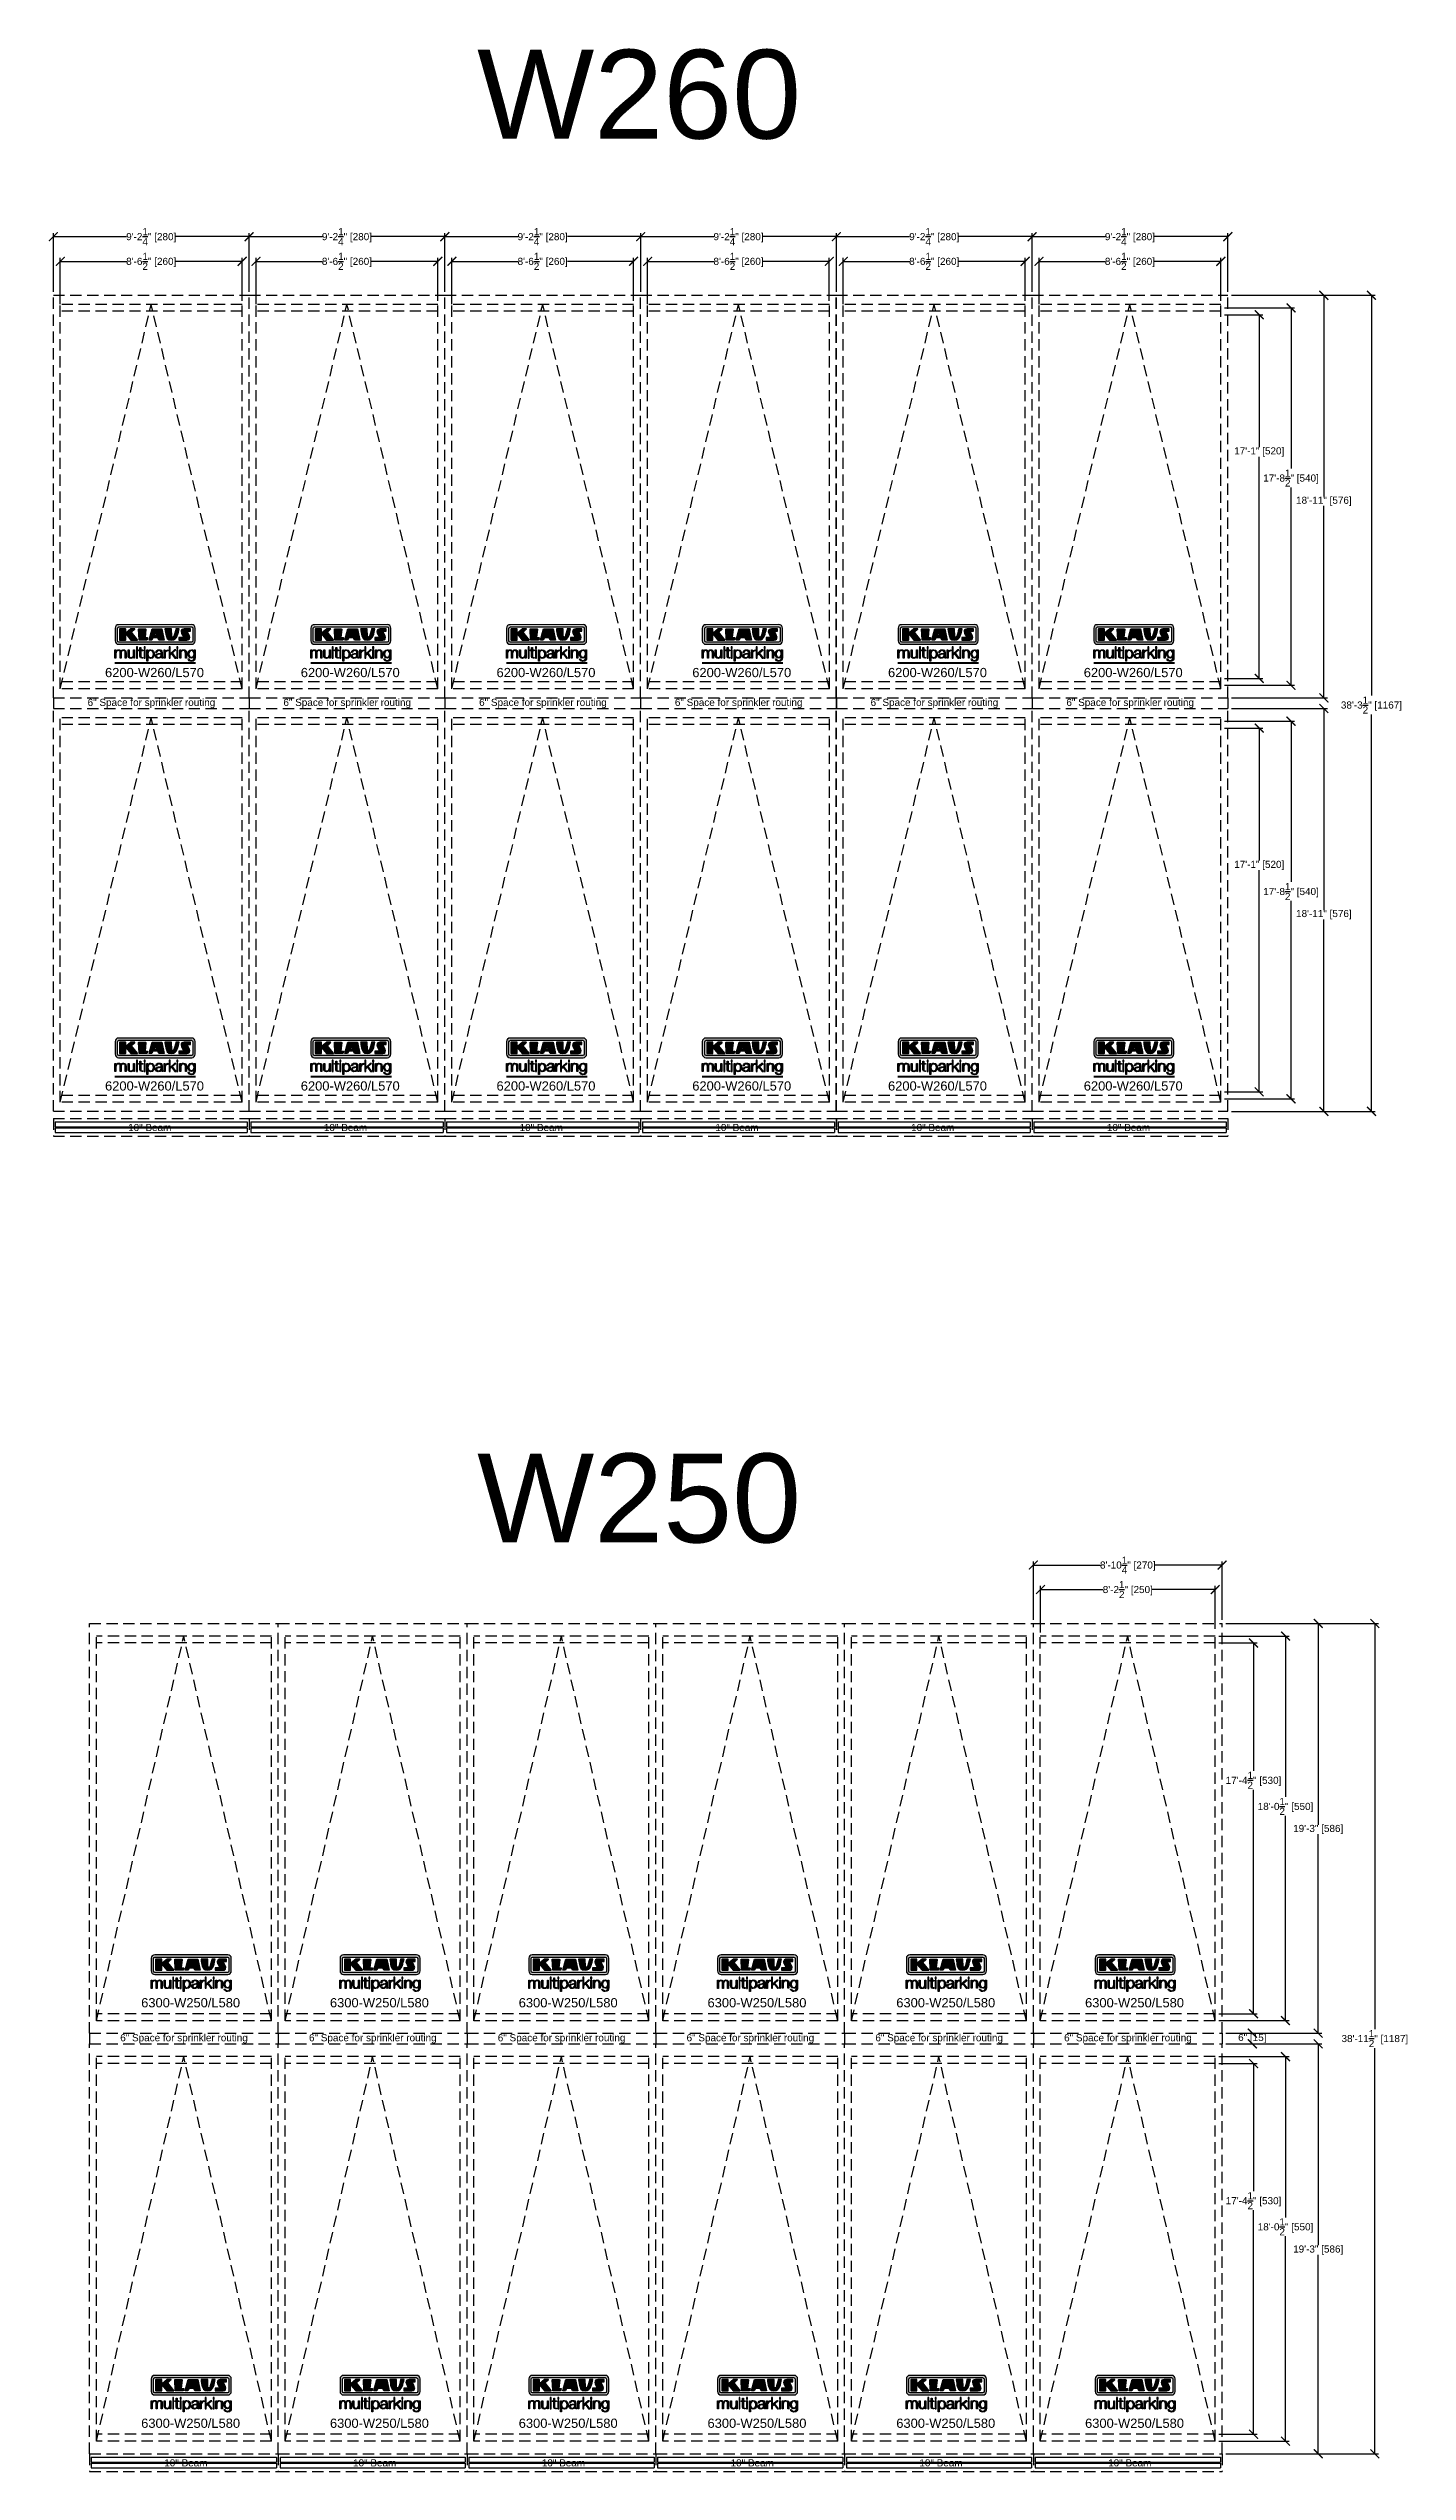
# Model space of a CAD drawing. Extents: x -210816 to 20092, y 4708 to 41486.
# Drawn here: x 16776 to 17541, y 4708 to 6072 of the extents above; entities that cross this region are included whole.
import ezdxf

# ---------------------------------------------------------------- set-up
doc = ezdxf.new("R2010")
doc.units = 0
doc.header["$MEASUREMENT"] = 0
doc.linetypes.add('DASHED', pattern=[0.2067, 0.1654, -0.0413])
doc.linetypes.add('HIDDEN', pattern=[9.525, 6.35, -3.175])
doc.layers.get('0').update_dxf_attribs({"linetype": 'CONTINUOUS'})
doc.layers.get('DEFPOINTS').update_dxf_attribs({"linetype": 'CONTINUOUS'})
for name, color, linetype in [('DIM', 6, 'CONTINUOUS'), ('KLAUS', 30, 'CONTINUOUS'), ('LOGO', 7, 'CONTINUOUS')]:
    doc.layers.add(name, color=color, linetype=linetype)
doc.styles.get("Standard").update_dxf_attribs({"font": 'arial.ttf'})
doc.dimstyles.get("Standard").update_dxf_attribs({"dimtxt": 5, "dimasz": 5, "dimexe": 2, "dimexo": 2, "dimgap": 0.09, "dimtad": 0, "dimtih": 1, "dimtoh": 1, "dimdec": 1, "dimzin": 0, "dimdsep": 46, "dimlunit": 4, "dimtxsty": 'Standard', "dimblk": 'ARCHTICK', "dimcen": -0.09, "dimadec": 0, "dimazin": 0, "dimtfac": 1, "dimtdec": 4, "dimtofl": 0, "dimtmove": 0, "dimatfit": 3, "dimldrblk": 'ARCHTICK', "dimfxl": 1, "dimtolj": 1, "dimtzin": 0, "dimarcsym": 0})

msp = doc.modelspace()

# ---------------------------------------------------------------- texts
at = {"layer": 'KLAUS', "linetype": 'DASHED'}
for s, p in [('W260', (17017.4081, 6021.0158)), ('W250', (17017.4081, 5230.6194))]:
    msp.add_text(s, height=50, dxfattribs=at).set_placement(p)

# ---------------------------------------------------------------- blocks, each defined once
blk = doc.blocks.new('_ARCHTICK')
at = {"color": 0, "linetype": 'ByBlock', "const_width": 0.15}
blk.add_lwpolyline([(-0.5, -0.5), (0.5, 0.5)], dxfattribs=at)
blk = doc.blocks.new('*D13012')
at = {"layer": 'DEFPOINTS', "color": 0}
for p in [(17433, 5177.9), (17433, 4961.4), (17472.6, 4961.4)]:
    blk.add_point(p, dxfattribs=at)
at = {"layer": 'DIM', "color": 0, "lineweight": -2}
for p, q in [((17435, 5177.9), (17474.6, 5177.9)), ((17472.6, 5177.9), (17472.6, 5087.4)), ((17472.6, 4961.4), (17472.6, 5076.7)), ((17435, 4961.4), (17474.6, 4961.4))]:
    blk.add_line(p, q, dxfattribs=at)
at = {"layer": 'DIM', "color": 0, "lineweight": -2, "xscale": 5, "yscale": 5, "zscale": 5}
for p, rotation in [((17472.6, 5177.9), 90), ((17472.6, 4961.4), 270)]:
    blk.add_blockref('_ARCHTICK', p, dxfattribs=dict(at, rotation=rotation))
at = {"layer": 'DIM', "color": 0, "insert": (17472.6, 5082), "char_height": 4, "attachment_point": 5}
blk.add_mtext('\\A1;18\'-0{\\H1.000000x;\\S1/2;}" [550]', dxfattribs=at)
blk = doc.blocks.new('*D13013')
at = {"layer": 'DEFPOINTS', "color": 0}
for p in [(17436.9, 5185), (17436.9, 4954.3), (17491, 4954.3)]:
    blk.add_point(p, dxfattribs=at)
at = {"layer": 'DIM', "color": 0, "lineweight": -2}
for p, q in [((17438.9, 5185), (17493, 5185)), ((17491, 5185), (17491, 5071.6)), ((17491, 4954.3), (17491, 5066.3)), ((17438.9, 4954.3), (17493, 4954.3))]:
    blk.add_line(p, q, dxfattribs=at)
at = {"layer": 'DIM', "color": 0, "lineweight": -2, "xscale": 5, "yscale": 5, "zscale": 5}
for p, rotation in [((17491, 5185), 90), ((17491, 4954.3), 270)]:
    blk.add_blockref('_ARCHTICK', p, dxfattribs=dict(at, rotation=rotation))
at = {"layer": 'DIM', "color": 0, "insert": (17491, 5069), "char_height": 4, "attachment_point": 5}
blk.add_mtext('\\A1;19\'-3" [586]', dxfattribs=at)
blk = doc.blocks.new('*D13014')
at = {"layer": 'DEFPOINTS', "color": 0}
for p in [(17433, 5174), (17433, 4965.3), (17454.6, 4965.3)]:
    blk.add_point(p, dxfattribs=at)
at = {"layer": 'DIM', "color": 0, "lineweight": -2}
for p, q in [((17435, 5174), (17456.6, 5174)), ((17454.6, 5174), (17454.6, 5102.1)), ((17454.6, 4965.3), (17454.6, 5091.4)), ((17435, 4965.3), (17456.6, 4965.3))]:
    blk.add_line(p, q, dxfattribs=at)
at = {"layer": 'DIM', "color": 0, "lineweight": -2, "xscale": 5, "yscale": 5, "zscale": 5}
for p, rotation in [((17454.6, 5174), 90), ((17454.6, 4965.3), 270)]:
    blk.add_blockref('_ARCHTICK', p, dxfattribs=dict(at, rotation=rotation))
at = {"layer": 'DIM', "color": 0, "insert": (17454.6, 5096.7), "char_height": 4, "attachment_point": 5}
blk.add_mtext('\\A1;17\'-4{\\H1.000000x;\\S1/2;}" [530]', dxfattribs=at)
blk = doc.blocks.new('*D13015')
at = {"layer": 'DEFPOINTS', "color": 0}
for p in [(17433, 4941.1), (17433, 4724.6), (17472.6, 4724.6)]:
    blk.add_point(p, dxfattribs=at)
at = {"layer": 'DIM', "color": 0, "lineweight": -2}
for p, q in [((17435, 4941.1), (17474.6, 4941.1)), ((17472.6, 4941.1), (17472.6, 4850.6)), ((17472.6, 4724.6), (17472.6, 4840)), ((17435, 4724.6), (17474.6, 4724.6))]:
    blk.add_line(p, q, dxfattribs=at)
at = {"layer": 'DIM', "color": 0, "lineweight": -2, "xscale": 5, "yscale": 5, "zscale": 5}
for p, rotation in [((17472.6, 4941.1), 90), ((17472.6, 4724.6), 270)]:
    blk.add_blockref('_ARCHTICK', p, dxfattribs=dict(at, rotation=rotation))
at = {"layer": 'DIM', "color": 0, "insert": (17472.6, 4845.3), "char_height": 4, "attachment_point": 5}
blk.add_mtext('\\A1;18\'-0{\\H1.000000x;\\S1/2;}" [550]', dxfattribs=at)
blk = doc.blocks.new('*D13016')
at = {"layer": 'DEFPOINTS', "color": 0}
for p in [(17436.9, 4948.3), (17436.9, 4717.5), (17491, 4717.5)]:
    blk.add_point(p, dxfattribs=at)
at = {"layer": 'DIM', "color": 0, "lineweight": -2}
for p, q in [((17438.9, 4948.3), (17493, 4948.3)), ((17491, 4948.3), (17491, 4834.9)), ((17491, 4717.5), (17491, 4829.6)), ((17438.9, 4717.5), (17493, 4717.5))]:
    blk.add_line(p, q, dxfattribs=at)
at = {"layer": 'DIM', "color": 0, "lineweight": -2, "xscale": 5, "yscale": 5, "zscale": 5}
for p, rotation in [((17491, 4948.3), 90), ((17491, 4717.5), 270)]:
    blk.add_blockref('_ARCHTICK', p, dxfattribs=dict(at, rotation=rotation))
at = {"layer": 'DIM', "color": 0, "insert": (17491, 4832.2), "char_height": 4, "attachment_point": 5}
blk.add_mtext('\\A1;19\'-3" [586]', dxfattribs=at)
blk = doc.blocks.new('*D13017')
at = {"layer": 'DEFPOINTS', "color": 0}
for p in [(17433, 4937.2), (17433, 4728.5), (17454.6, 4728.5)]:
    blk.add_point(p, dxfattribs=at)
at = {"layer": 'DIM', "color": 0, "lineweight": -2}
for p, q in [((17435, 4937.2), (17456.6, 4937.2)), ((17454.6, 4937.2), (17454.6, 4865.3)), ((17454.6, 4728.5), (17454.6, 4854.6)), ((17435, 4728.5), (17456.6, 4728.5))]:
    blk.add_line(p, q, dxfattribs=at)
at = {"layer": 'DIM', "color": 0, "lineweight": -2, "xscale": 5, "yscale": 5, "zscale": 5}
for p, rotation in [((17454.6, 4937.2), 90), ((17454.6, 4728.5), 270)]:
    blk.add_blockref('_ARCHTICK', p, dxfattribs=dict(at, rotation=rotation))
at = {"layer": 'DIM', "color": 0, "insert": (17454.6, 4860), "char_height": 4, "attachment_point": 5}
blk.add_mtext('\\A1;17\'-4{\\H1.000000x;\\S1/2;}" [530]', dxfattribs=at)
blk = doc.blocks.new('*D13018')
at = {"layer": 'DEFPOINTS', "color": 0}
for p in [(17436.9, 4954.3), (17436.9, 4948.3), (17453.9, 4948.3)]:
    blk.add_point(p, dxfattribs=at)
at = {"layer": 'DIM', "color": 0, "lineweight": -2}
for p, q in [((17438.9, 4954.3), (17455.9, 4954.3)), ((17453.9, 4954.3), (17453.9, 4953.9)), ((17438.9, 4948.3), (17455.9, 4948.3)), ((17453.9, 4948.3), (17453.9, 4948.6))]:
    blk.add_line(p, q, dxfattribs=at)
at = {"layer": 'DIM', "color": 0, "lineweight": -2, "xscale": 5, "yscale": 5, "zscale": 5}
for p, rotation in [((17453.9, 4954.3), 89.99999999996527), ((17453.9, 4948.3), 269.9999999999653)]:
    blk.add_blockref('_ARCHTICK', p, dxfattribs=dict(at, rotation=rotation))
at = {"layer": 'DIM', "color": 0, "insert": (17453.9, 4951.3), "char_height": 4, "attachment_point": 5}
blk.add_mtext('\\A1;6" [15]', dxfattribs=at)
blk = doc.blocks.new('*D13019')
at = {"layer": 'DEFPOINTS', "color": 0}
for p in [(17436.9, 5185), (17436.9, 4717.5), (17522.9, 4717.5)]:
    blk.add_point(p, dxfattribs=at)
at = {"layer": 'DIM', "color": 0, "lineweight": -2}
for p, q in [((17438.9, 5185), (17524.9, 5185)), ((17522.9, 5185), (17522.9, 4956.6)), ((17522.9, 4717.5), (17522.9, 4945.9)), ((17438.9, 4717.5), (17524.9, 4717.5))]:
    blk.add_line(p, q, dxfattribs=at)
at = {"layer": 'DIM', "color": 0, "lineweight": -2, "xscale": 5, "yscale": 5, "zscale": 5}
for p, rotation in [((17522.9, 5185), 90), ((17522.9, 4717.5), 270)]:
    blk.add_blockref('_ARCHTICK', p, dxfattribs=dict(at, rotation=rotation))
at = {"layer": 'DIM', "color": 0, "insert": (17522.9, 4951.3), "char_height": 4, "attachment_point": 5}
blk.add_mtext('\\A1;38\'-11{\\H1.000000x;\\S1/2;}" [1187]', dxfattribs=at)
blk = doc.blocks.new('KLAUS')
at = {"layer": 'LOGO'}
h = blk.add_hatch(color=8, dxfattribs=at)
h.dxf.hatch_style = 2
edge = h.paths.add_edge_path()
edge.add_spline(control_points=[(3.6, 29.1), (2.9, 29.1), (2.3, 28.5), (2.3, 27.8), (2.3, 27.8), (2.3, 16.1), (2.3, 16.1), (2.3, 15.4), (2.9, 14.8), (3.6, 14.8), (3.6, 14.8), (71.2, 14.8), (71.2, 14.8), (71.9, 14.8), (72.5, 15.4), (72.5, 16.1), (72.5, 16.1), (72.5, 27.8), (72.5, 27.8), (72.5, 28.5), (71.9, 29.1), (71.2, 29.1), (71.2, 29.1), (3.6, 29.1), (3.6, 29.1), (3.6, 29.1), (3.6, 29.1), (3.6, 29.1)], knot_values=[0, 0, 0, 0, 1, 1, 1, 2, 2, 2, 3, 3, 3, 4, 4, 4, 5, 5, 5, 6, 6, 6, 7, 7, 7, 8, 8, 8, 9, 9, 9, 9], degree=3, periodic=0)
edge = h.paths.add_edge_path()
edge.add_spline(control_points=[(3.4, 31.2), (3.4, 31.2), (71.5, 31.2), (71.5, 31.2), (73.3, 31.2), (74.7, 29.8), (74.7, 28), (74.7, 28), (74.7, 16.2), (74.7, 16.2), (74.7, 14.4), (73.3, 12.9), (71.5, 12.9), (71.5, 12.9), (3.4, 12.9), (3.4, 12.9), (1.6, 12.9), (0.1, 14.4), (0.1, 16.2), (0.1, 16.2), (0.1, 28), (0.1, 28), (0.1, 29.8), (1.6, 31.2), (3.4, 31.2), (3.4, 31.2), (3.4, 31.2), (3.4, 31.2)], knot_values=[0, 0, 0, 0, 1, 1, 1, 2, 2, 2, 3, 3, 3, 4, 4, 4, 5, 5, 5, 6, 6, 6, 7, 7, 7, 8, 8, 8, 9, 9, 9, 9], degree=3, periodic=0)
h = blk.add_hatch(color=8, dxfattribs=at)
h.dxf.hatch_style = 2
edge = h.paths.add_edge_path()
edge.add_spline(control_points=[(4.5, 27.3), (4.5, 27.3), (9.7, 27.3), (9.7, 27.3), (9.8, 27.3), (10, 27.2), (10, 27.1), (10, 27.1), (10, 23.7), (10, 23.7), (10, 23.7), (9.9, 23.6), (10, 23.6), (10.1, 23.5), (10.2, 23.6), (10.2, 23.6), (10.2, 23.6), (10.5, 23.7), (10.5, 23.7), (10.5, 23.7), (14.9, 27.3), (14.9, 27.3), (14.9, 27.3), (18.4, 27.3), (18.4, 27.3), (18.4, 27.3), (18.5, 27.3), (18.6, 27.2), (18.6, 27), (18.5, 26.9), (18.5, 26.9), (18.5, 26.9), (15.5, 24.1), (15.5, 24.1), (15.5, 24.1), (21.1, 17.1), (21.1, 17.1), (21.1, 17.1), (21.1, 16.9), (21.1, 16.9), (21.1, 16.8), (21, 16.8), (21, 16.8), (21, 16.8), (14.7, 16.8), (14.7, 16.8), (14.7, 16.8), (10.3, 22.2), (10.3, 22.2), (10.3, 22.2), (10.2, 22.2), (10.1, 22.2), (10, 22.2), (10, 22.1), (10, 22.1), (10, 22.1), (10, 17.1), (10, 17.1), (10, 16.9), (9.8, 16.8), (9.7, 16.8), (9.7, 16.8), (4.5, 16.8), (4.5, 16.8), (4.4, 16.8), (4.2, 16.9), (4.2, 17.1), (4.2, 17.1), (4.2, 27.1), (4.2, 27.1), (4.2, 27.2), (4.4, 27.3), (4.5, 27.3), (4.5, 27.3), (4.5, 27.3), (4.5, 27.3)], knot_values=[0, 0, 0, 0, 1, 1, 1, 2, 2, 2, 3, 3, 3, 4, 4, 4, 5, 5, 5, 6, 6, 6, 7, 7, 7, 8, 8, 8, 9, 9, 9, 10, 10, 10, 11, 11, 11, 12, 12, 12, 13, 13, 13, 14, 14, 14, 15, 15, 15, 16, 16, 16, 17, 17, 17, 18, 18, 18, 19, 19, 19, 20, 20, 20, 21, 21, 21, 22, 22, 22, 23, 23, 23, 24, 24, 24, 25, 25, 25, 25], degree=3, periodic=0)
h = blk.add_hatch(color=8, dxfattribs=at)
h.dxf.hatch_style = 2
h.paths.add_polyline_path([(22.4, 17.1), (22, 27.1), (22.2, 27.3), (28.5, 27.3), (28.9, 27), (28, 19.1), (30.3, 19.1), (30.4, 18.9), (30.1, 17), (29.5, 16.8), (22.6, 16.8)])
h = blk.add_hatch(color=8, dxfattribs=at)
h.paths.add_polyline_path([(36.5, 21), (38.9, 21), (37.9, 23.6)])
h.paths.add_polyline_path([(34.5, 27.3), (43.6, 27.3), (45.8, 16.9), (45.6, 16.8), (40.8, 16.8), (39.9, 18.9), (35.4, 18.9), (34.3, 16.8), (31.8, 16.8), (31.7, 17)])
h = blk.add_hatch(color=8, dxfattribs=at)
h.dxf.hatch_style = 2
edge = h.paths.add_edge_path()
edge.add_spline(control_points=[(52.7, 27.3), (52.7, 27.3), (52.9, 20.1), (52.9, 20.1), (53, 19.9), (53.2, 19.8), (53.4, 19.7), (53.9, 19.6), (54.4, 19.6), (54.6, 20), (55.2, 21.3), (56.3, 25.4), (56.6, 27.3), (56.6, 27.3), (59.8, 27.3), (59.8, 27.3), (58.8, 23.9), (58.6, 16.8), (52.6, 16.8), (48.7, 16.7), (48, 19.4), (47.3, 22.2), (46.9, 23.7), (46.5, 27.3), (46.5, 27.3), (46.5, 27.3), (52.7, 27.3), (52.7, 27.3), (52.7, 27.3), (52.7, 27.3), (52.7, 27.3)], knot_values=[0, 0, 0, 0, 1, 1, 1, 2, 2, 2, 3, 3, 3, 4, 4, 4, 5, 5, 5, 6, 6, 6, 7, 7, 7, 8, 8, 8, 9, 9, 9, 10, 10, 10, 10], degree=3, periodic=0)
h = blk.add_hatch(color=8, dxfattribs=at)
h.dxf.hatch_style = 2
edge = h.paths.add_edge_path()
edge.add_spline(control_points=[(64.5, 27.3), (64.5, 27.3), (70.3, 27.3), (70.3, 27.3), (70.3, 26.5), (70.3, 26), (70.3, 25.1), (70.3, 25.1), (67.3, 25.1), (67.3, 25.1), (67.2, 25), (67.2, 25.1), (67.2, 24.9), (67.2, 24.9), (69.7, 20.4), (69.7, 19.6), (69.7, 16.4), (67.2, 16.8), (65.9, 16.8), (65.9, 16.8), (59.6, 16.8), (59.6, 16.8), (59.6, 17.8), (59.6, 18.2), (59.6, 19.1), (59.6, 19.1), (63.8, 19.1), (63.8, 19.1), (63.8, 19.2), (63.8, 19.1), (63.8, 19.3), (63.8, 20.3), (61.6, 23.1), (61.6, 24.6), (61.6, 26.3), (62.8, 27.3), (64.5, 27.3), (64.5, 27.3), (64.5, 27.3), (64.5, 27.3)], knot_values=[0, 0, 0, 0, 1, 1, 1, 2, 2, 2, 3, 3, 3, 4, 4, 4, 5, 5, 5, 6, 6, 6, 7, 7, 7, 8, 8, 8, 9, 9, 9, 10, 10, 10, 11, 11, 11, 12, 12, 12, 13, 13, 13, 13], degree=3, periodic=0)
h = blk.add_hatch(color=30, dxfattribs=at)
h.dxf.hatch_style = 2
edge = h.paths.add_edge_path()
edge.add_spline(control_points=[(0, 0), (0, 0), (0.9, 0), (0.9, 0), (0.9, 0), (0.9, 4.2), (0.9, 4.2), (0.9, 5.8), (1.6, 7), (3.2, 7), (4.3, 7), (4.8, 6.1), (4.8, 5.1), (4.8, 5.1), (4.8, 0), (4.8, 0), (4.8, 0), (5.7, 0), (5.7, 0), (5.7, 0), (5.7, 4.3), (5.7, 4.3), (5.7, 5.7), (6.1, 7), (7.7, 7), (9, 7), (9.5, 6.3), (9.5, 5.1), (9.5, 5.1), (9.5, 0), (9.5, 0), (9.5, 0), (10.4, 0), (10.4, 0), (10.4, 0), (10.4, 5.1), (10.4, 5.1), (10.4, 6.9), (9.6, 7.8), (7.9, 7.8), (6.9, 7.8), (6, 7.3), (5.5, 6.3), (5.3, 7.3), (4.4, 7.8), (3.4, 7.8), (2.2, 7.8), (1.4, 7.2), (0.9, 6.3), (0.9, 6.3), (0.9, 6.3), (0.9, 6.3), (0.9, 6.3), (0.9, 7.6), (0.9, 7.6), (0.9, 7.6), (0, 7.6), (0, 7.6), (0, 7.6), (0, 0), (0, 0), (0, 0), (0, 0), (0, 0)], knot_values=[0, 0, 0, 0, 1, 1, 1, 2, 2, 2, 3, 3, 3, 4, 4, 4, 5, 5, 5, 6, 6, 6, 7, 7, 7, 8, 8, 8, 9, 9, 9, 10, 10, 10, 11, 11, 11, 12, 12, 12, 13, 13, 13, 14, 14, 14, 15, 15, 15, 16, 16, 16, 17, 17, 17, 18, 18, 18, 19, 19, 19, 20, 20, 20, 21, 21, 21, 21], degree=3, periodic=0)
h = blk.add_hatch(color=30, dxfattribs=at)
h.dxf.hatch_style = 2
edge = h.paths.add_edge_path()
edge.add_spline(control_points=[(18.3, 7.6), (18.3, 7.6), (17.4, 7.6), (17.4, 7.6), (17.4, 7.6), (17.4, 3.6), (17.4, 3.6), (17.4, 2), (16.7, 0.6), (15.1, 0.6), (13.7, 0.6), (13.1, 1.3), (13.1, 2.6), (13.1, 2.6), (13.1, 7.6), (13.1, 7.6), (13.1, 7.6), (12.2, 7.6), (12.2, 7.6), (12.2, 7.6), (12.2, 2.6), (12.2, 2.6), (12.2, 0.9), (12.9, -0.2), (14.8, -0.2), (16, -0.2), (17, 0.4), (17.4, 1.4), (17.4, 1.4), (17.5, 1.4), (17.5, 1.4), (17.5, 1.4), (17.5, 0), (17.5, 0), (17.5, 0), (18.3, 0), (18.3, 0), (18.3, 0), (18.3, 7.6), (18.3, 7.6), (18.3, 7.6), (18.3, 7.6), (18.3, 7.6)], knot_values=[0, 0, 0, 0, 1, 1, 1, 2, 2, 2, 3, 3, 3, 4, 4, 4, 5, 5, 5, 6, 6, 6, 7, 7, 7, 8, 8, 8, 9, 9, 9, 10, 10, 10, 11, 11, 11, 12, 12, 12, 13, 13, 13, 14, 14, 14, 14], degree=3, periodic=0)
h = blk.add_hatch(color=30, dxfattribs=at)
h.dxf.hatch_style = 2
h.paths.add_polyline_path([(20.1, 0), (21, 0), (21, 10.5), (20.1, 10.5)])
h = blk.add_hatch(color=30, dxfattribs=at)
h.dxf.hatch_style = 2
edge = h.paths.add_edge_path()
edge.add_spline(control_points=[(24.2, 9.8), (24.2, 9.8), (23.3, 9.8), (23.3, 9.8), (23.3, 9.8), (23.3, 7.6), (23.3, 7.6), (23.3, 7.6), (22, 7.6), (22, 7.6), (22, 7.6), (22, 6.8), (22, 6.8), (22, 6.8), (23.3, 6.8), (23.3, 6.8), (23.3, 6.8), (23.3, 1.6), (23.3, 1.6), (23.3, 0.3), (23.7, -0.1), (24.9, -0.1), (25.2, -0.1), (25.5, -0.1), (25.8, -0.1), (25.8, -0.1), (25.8, 0.7), (25.8, 0.7), (25.5, 0.7), (25.2, 0.7), (25, 0.7), (24.3, 0.7), (24.2, 1.1), (24.2, 1.7), (24.2, 1.7), (24.2, 6.8), (24.2, 6.8), (24.2, 6.8), (25.8, 6.8), (25.8, 6.8), (25.8, 6.8), (25.8, 7.6), (25.8, 7.6), (25.8, 7.6), (24.2, 7.6), (24.2, 7.6), (24.2, 7.6), (24.2, 9.8), (24.2, 9.8), (24.2, 9.8), (24.2, 9.8), (24.2, 9.8)], knot_values=[0, 0, 0, 0, 1, 1, 1, 2, 2, 2, 3, 3, 3, 4, 4, 4, 5, 5, 5, 6, 6, 6, 7, 7, 7, 8, 8, 8, 9, 9, 9, 10, 10, 10, 11, 11, 11, 12, 12, 12, 13, 13, 13, 14, 14, 14, 15, 15, 15, 16, 16, 16, 17, 17, 17, 17], degree=3, periodic=0)
h = blk.add_hatch(color=30, dxfattribs=at)
h.paths.add_polyline_path([(27.1, 0), (28, 0), (28, 7.6), (27.1, 7.6)])
h.paths.add_polyline_path([(27.1, 9), (28, 9), (28, 10.5), (27.1, 10.5)])
h = blk.add_hatch(color=30, dxfattribs=at)
edge = h.paths.add_edge_path()
edge.add_spline(control_points=[(35.8, 3.8), (35.8, 2.2), (35.1, 0.6), (33.4, 0.6), (31.4, 0.6), (30.7, 2.2), (30.7, 3.8), (30.7, 5.5), (31.3, 7), (33.4, 7), (35.1, 7), (35.8, 5.3), (35.8, 3.8), (35.8, 3.8), (35.8, 3.8), (35.8, 3.8)], knot_values=[0, 0, 0, 0, 1, 1, 1, 2, 2, 2, 3, 3, 3, 4, 4, 4, 5, 5, 5, 5], degree=3, periodic=0)
edge = h.paths.add_edge_path()
edge.add_spline(control_points=[(29.8, -2.8), (29.8, -2.8), (30.7, -2.8), (30.7, -2.8), (30.7, -2.8), (30.7, 1.4), (30.7, 1.4), (30.7, 1.4), (30.7, 1.4), (30.7, 1.4), (31.1, 0.4), (32.2, -0.2), (33.4, -0.2), (35.7, -0.2), (36.8, 1.6), (36.8, 3.8), (36.8, 5.9), (35.7, 7.8), (33.4, 7.8), (32.2, 7.8), (31.1, 7.1), (30.7, 6.1), (30.7, 6.1), (30.6, 6.1), (30.6, 6.1), (30.6, 6.1), (30.6, 7.6), (30.6, 7.6), (30.6, 7.6), (29.8, 7.6), (29.8, 7.6), (29.8, 7.6), (29.8, -2.8), (29.8, -2.8), (29.8, -2.8), (29.8, -2.8), (29.8, -2.8)], knot_values=[0, 0, 0, 0, 1, 1, 1, 2, 2, 2, 3, 3, 3, 4, 4, 4, 5, 5, 5, 6, 6, 6, 7, 7, 7, 8, 8, 8, 9, 9, 9, 10, 10, 10, 11, 11, 11, 12, 12, 12, 12], degree=3, periodic=0)
h = blk.add_hatch(color=30, dxfattribs=at)
edge = h.paths.add_edge_path()
edge.add_spline(control_points=[(43, 2.9), (43, 1.4), (41.8, 0.6), (40.4, 0.6), (39.5, 0.6), (38.7, 1.1), (38.7, 2), (38.7, 3.5), (40.7, 3.5), (42.2, 3.8), (42.5, 3.8), (42.9, 3.9), (43, 4.1), (43, 4.1), (43, 4.1), (43, 4.1), (43, 4.1), (43, 2.9), (43, 2.9), (43, 2.9), (43, 2.9), (43, 2.9)], knot_values=[0, 0, 0, 0, 1, 1, 1, 2, 2, 2, 3, 3, 3, 4, 4, 4, 5, 5, 5, 6, 6, 6, 7, 7, 7, 7], degree=3, periodic=0)
edge = h.paths.add_edge_path()
edge.add_spline(control_points=[(39, 5.2), (39.1, 6.5), (39.9, 7), (41.1, 7), (42.1, 7), (43, 6.7), (43, 5.4), (43, 4.6), (42.6, 4.5), (41.8, 4.4), (39.9, 4.2), (37.8, 4.1), (37.8, 2), (37.8, 0.5), (38.9, -0.2), (40.3, -0.2), (41.8, -0.2), (42.4, 0.3), (43.1, 1.3), (43.1, 1.3), (43.1, 1.3), (43.1, 1.3), (43.1, 0.5), (43.2, 0), (44.2, 0), (44.4, 0), (44.6, 0), (44.8, 0.1), (44.8, 0.1), (44.8, 0.8), (44.8, 0.8), (44.7, 0.8), (44.6, 0.8), (44.5, 0.8), (44.1, 0.8), (44, 1), (44, 1.3), (44, 1.3), (44, 5.3), (44, 5.3), (44, 7.4), (42.5, 7.8), (41.2, 7.8), (39.4, 7.8), (38.2, 7), (38.1, 5.2), (38.1, 5.2), (39, 5.2), (39, 5.2), (39, 5.2), (39, 5.2), (39, 5.2)], knot_values=[0, 0, 0, 0, 1, 1, 1, 2, 2, 2, 3, 3, 3, 4, 4, 4, 5, 5, 5, 6, 6, 6, 7, 7, 7, 8, 8, 8, 9, 9, 9, 10, 10, 10, 11, 11, 11, 12, 12, 12, 13, 13, 13, 14, 14, 14, 15, 15, 15, 16, 16, 16, 17, 17, 17, 17], degree=3, periodic=0)
h = blk.add_hatch(color=30, dxfattribs=at)
h.dxf.hatch_style = 2
edge = h.paths.add_edge_path()
edge.add_spline(control_points=[(45.8, 0), (45.8, 0), (46.7, 0), (46.7, 0), (46.7, 0), (46.7, 4), (46.7, 4), (46.7, 5.6), (47.9, 6.8), (49.5, 6.7), (49.5, 6.7), (49.5, 7.7), (49.5, 7.7), (48.2, 7.7), (47.1, 7), (46.7, 5.8), (46.7, 5.8), (46.6, 5.8), (46.6, 5.8), (46.6, 5.8), (46.6, 7.6), (46.6, 7.6), (46.6, 7.6), (45.8, 7.6), (45.8, 7.6), (45.8, 7.6), (45.8, 0), (45.8, 0), (45.8, 0), (45.8, 0), (45.8, 0)], knot_values=[0, 0, 0, 0, 1, 1, 1, 2, 2, 2, 3, 3, 3, 4, 4, 4, 5, 5, 5, 6, 6, 6, 7, 7, 7, 8, 8, 8, 9, 9, 9, 10, 10, 10, 10], degree=3, periodic=0)
h = blk.add_hatch(color=30, dxfattribs=at)
h.dxf.hatch_style = 2
h.paths.add_polyline_path([(50.4, 0), (51.3, 0), (51.3, 2.9), (52.8, 4.1), (55.8, 0), (57, 0), (53.5, 4.8), (56.7, 7.6), (55.5, 7.6), (51.3, 3.9), (51.3, 10.5), (50.4, 10.5)])
h = blk.add_hatch(color=30, dxfattribs=at)
h.paths.add_polyline_path([(57.7, 0), (58.7, 0), (58.7, 7.6), (57.7, 7.6)])
h.paths.add_polyline_path([(57.7, 9), (58.7, 9), (58.7, 10.5), (57.7, 10.5)])
h = blk.add_hatch(color=30, dxfattribs=at)
h.dxf.hatch_style = 2
edge = h.paths.add_edge_path()
edge.add_spline(control_points=[(60.4, 0), (60.4, 0), (61.3, 0), (61.3, 0), (61.3, 0), (61.3, 4.4), (61.3, 4.4), (61.4, 5.9), (62.2, 7), (63.7, 7), (65.2, 7), (65.6, 6), (65.6, 4.7), (65.6, 4.7), (65.6, 0), (65.6, 0), (65.6, 0), (66.5, 0), (66.5, 0), (66.5, 0), (66.5, 4.9), (66.5, 4.9), (66.5, 6.7), (65.9, 7.8), (63.8, 7.8), (62.7, 7.8), (61.7, 7.2), (61.4, 6.3), (61.4, 6.3), (61.3, 6.3), (61.3, 6.3), (61.3, 6.3), (61.3, 7.6), (61.3, 7.6), (61.3, 7.6), (60.4, 7.6), (60.4, 7.6), (60.4, 7.6), (60.4, 0), (60.4, 0), (60.4, 0), (60.4, 0), (60.4, 0)], knot_values=[0, 0, 0, 0, 1, 1, 1, 2, 2, 2, 3, 3, 3, 4, 4, 4, 5, 5, 5, 6, 6, 6, 7, 7, 7, 8, 8, 8, 9, 9, 9, 10, 10, 10, 11, 11, 11, 12, 12, 12, 13, 13, 13, 14, 14, 14, 14], degree=3, periodic=0)
h = blk.add_hatch(color=30, dxfattribs=at)
edge = h.paths.add_edge_path()
edge.add_spline(control_points=[(71.3, 0.9), (69.6, 0.9), (68.8, 2.3), (68.8, 3.9), (68.8, 5.4), (69.6, 7), (71.3, 7), (73.1, 7), (73.7, 5.3), (73.7, 3.9), (73.7, 2.3), (72.9, 0.9), (71.3, 0.9), (71.3, 0.9), (71.3, 0.9), (71.3, 0.9)], knot_values=[0, 0, 0, 0, 1, 1, 1, 2, 2, 2, 3, 3, 3, 4, 4, 4, 5, 5, 5, 5], degree=3, periodic=0)
edge = h.paths.add_edge_path()
edge.add_spline(control_points=[(74.7, 7.6), (74.7, 7.6), (73.7, 7.6), (73.7, 7.6), (73.7, 7.6), (73.7, 6.3), (73.7, 6.3), (73.7, 6.3), (73.7, 6.3), (73.7, 6.3), (73.4, 7.1), (72.4, 7.8), (71.3, 7.8), (69.1, 7.8), (67.9, 6), (67.9, 4), (67.9, 1.8), (68.9, 0.1), (71.3, 0.1), (72.4, 0.1), (73.3, 0.7), (73.7, 1.6), (73.7, 1.6), (73.7, 1.6), (73.7, 1.6), (73.7, 1.6), (73.7, 0.6), (73.7, 0.6), (73.7, -1.2), (73, -2.2), (71.3, -2.2), (70.3, -2.2), (69.3, -1.8), (69.1, -0.7), (69.1, -0.7), (68.2, -0.7), (68.2, -0.7), (68.3, -2.3), (69.8, -3), (71.3, -3), (73.8, -3), (74.7, -1.6), (74.7, 0.6), (74.7, 0.6), (74.7, 7.6), (74.7, 7.6), (74.7, 7.6), (74.7, 7.6), (74.7, 7.6)], knot_values=[0, 0, 0, 0, 1, 1, 1, 2, 2, 2, 3, 3, 3, 4, 4, 4, 5, 5, 5, 6, 6, 6, 7, 7, 7, 8, 8, 8, 9, 9, 9, 10, 10, 10, 11, 11, 11, 12, 12, 12, 13, 13, 13, 14, 14, 14, 15, 15, 15, 16, 16, 16, 16], degree=3, periodic=0)
for points in [[(22.4, 17.1), (22, 27.1), (22.2, 27.3), (28.5, 27.3), (28.9, 27), (28, 19.1), (30.3, 19.1), (30.4, 18.9), (30.1, 17), (29.5, 16.8), (22.6, 16.8), (22.4, 17.1), (22.4, 17.1)], [(34.5, 27.3), (43.6, 27.3), (45.8, 16.9), (45.6, 16.8), (40.8, 16.8), (39.9, 18.9), (35.4, 18.9), (34.3, 16.8), (31.8, 16.8), (31.7, 17), (34.5, 27.3), (34.5, 27.3)], [(36.5, 21), (38.9, 21), (37.9, 23.6), (36.5, 21), (36.5, 21)], [(20.1, 0), (21, 0), (21, 10.5), (20.1, 10.5), (20.1, 0), (20.1, 0)], [(27.1, 9), (28, 9), (28, 10.5), (27.1, 10.5), (27.1, 9), (27.1, 9)], [(27.1, 0), (28, 0), (28, 7.6), (27.1, 7.6), (27.1, 0), (27.1, 0)], [(50.4, 0), (51.3, 0), (51.3, 2.9), (52.8, 4.1), (55.8, 0), (57, 0), (53.5, 4.8), (56.7, 7.6), (55.5, 7.6), (51.3, 3.9), (51.3, 10.5), (50.4, 10.5), (50.4, 0), (50.4, 0)], [(57.7, 9), (58.7, 9), (58.7, 10.5), (57.7, 10.5), (57.7, 9), (57.7, 9)], [(57.7, 0), (58.7, 0), (58.7, 7.6), (57.7, 7.6), (57.7, 0), (57.7, 0)]]:
    blk.add_lwpolyline(points, dxfattribs=at)
for points, knots in [([(3.4, 31.2), (3.4, 31.2), (71.5, 31.2), (71.5, 31.2), (73.3, 31.2), (74.7, 29.8), (74.7, 28), (74.7, 28), (74.7, 16.2), (74.7, 16.2), (74.7, 14.4), (73.3, 12.9), (71.5, 12.9), (71.5, 12.9), (3.4, 12.9), (3.4, 12.9), (1.6, 12.9), (0.1, 14.4), (0.1, 16.2), (0.1, 16.2), (0.1, 28), (0.1, 28), (0.1, 29.8), (1.6, 31.2), (3.4, 31.2), (3.4, 31.2), (3.4, 31.2), (3.4, 31.2)], [0, 0, 0, 0, 1, 1, 1, 2, 2, 2, 3, 3, 3, 4, 4, 4, 5, 5, 5, 6, 6, 6, 7, 7, 7, 8, 8, 8, 9, 9, 9, 9]), ([(3.6, 29.1), (2.9, 29.1), (2.3, 28.5), (2.3, 27.8), (2.3, 27.8), (2.3, 16.1), (2.3, 16.1), (2.3, 15.4), (2.9, 14.8), (3.6, 14.8), (3.6, 14.8), (71.2, 14.8), (71.2, 14.8), (71.9, 14.8), (72.5, 15.4), (72.5, 16.1), (72.5, 16.1), (72.5, 27.8), (72.5, 27.8), (72.5, 28.5), (71.9, 29.1), (71.2, 29.1), (71.2, 29.1), (3.6, 29.1), (3.6, 29.1), (3.6, 29.1), (3.6, 29.1), (3.6, 29.1)], [0, 0, 0, 0, 1, 1, 1, 2, 2, 2, 3, 3, 3, 4, 4, 4, 5, 5, 5, 6, 6, 6, 7, 7, 7, 8, 8, 8, 9, 9, 9, 9]), ([(4.5, 27.3), (4.5, 27.3), (9.7, 27.3), (9.7, 27.3), (9.8, 27.3), (10, 27.2), (10, 27.1), (10, 27.1), (10, 23.7), (10, 23.7), (10, 23.7), (9.9, 23.6), (10, 23.6), (10.1, 23.5), (10.2, 23.6), (10.2, 23.6), (10.2, 23.6), (10.5, 23.7), (10.5, 23.7), (10.5, 23.7), (14.9, 27.3), (14.9, 27.3), (14.9, 27.3), (18.4, 27.3), (18.4, 27.3), (18.4, 27.3), (18.5, 27.3), (18.6, 27.2), (18.6, 27), (18.5, 26.9), (18.5, 26.9), (18.5, 26.9), (15.5, 24.1), (15.5, 24.1), (15.5, 24.1), (21.1, 17.1), (21.1, 17.1), (21.1, 17.1), (21.1, 16.9), (21.1, 16.9), (21.1, 16.8), (21, 16.8), (21, 16.8), (21, 16.8), (14.7, 16.8), (14.7, 16.8), (14.7, 16.8), (10.3, 22.2), (10.3, 22.2), (10.3, 22.2), (10.2, 22.2), (10.1, 22.2), (10, 22.2), (10, 22.1), (10, 22.1), (10, 22.1), (10, 17.1), (10, 17.1), (10, 16.9), (9.8, 16.8), (9.7, 16.8), (9.7, 16.8), (4.5, 16.8), (4.5, 16.8), (4.4, 16.8), (4.2, 16.9), (4.2, 17.1), (4.2, 17.1), (4.2, 27.1), (4.2, 27.1), (4.2, 27.2), (4.4, 27.3), (4.5, 27.3), (4.5, 27.3), (4.5, 27.3), (4.5, 27.3)], [0, 0, 0, 0, 1, 1, 1, 2, 2, 2, 3, 3, 3, 4, 4, 4, 5, 5, 5, 6, 6, 6, 7, 7, 7, 8, 8, 8, 9, 9, 9, 10, 10, 10, 11, 11, 11, 12, 12, 12, 13, 13, 13, 14, 14, 14, 15, 15, 15, 16, 16, 16, 17, 17, 17, 18, 18, 18, 19, 19, 19, 20, 20, 20, 21, 21, 21, 22, 22, 22, 23, 23, 23, 24, 24, 24, 25, 25, 25, 25]), ([(52.7, 27.3), (52.7, 27.3), (52.9, 20.1), (52.9, 20.1), (53, 19.9), (53.2, 19.8), (53.4, 19.7), (53.9, 19.6), (54.4, 19.6), (54.6, 20), (55.2, 21.3), (56.3, 25.4), (56.6, 27.3), (56.6, 27.3), (59.8, 27.3), (59.8, 27.3), (58.8, 23.9), (58.6, 16.8), (52.6, 16.8), (48.7, 16.7), (48, 19.4), (47.3, 22.2), (46.9, 23.7), (46.5, 27.3), (46.5, 27.3), (46.5, 27.3), (52.7, 27.3), (52.7, 27.3), (52.7, 27.3), (52.7, 27.3), (52.7, 27.3)], [0, 0, 0, 0, 1, 1, 1, 2, 2, 2, 3, 3, 3, 4, 4, 4, 5, 5, 5, 6, 6, 6, 7, 7, 7, 8, 8, 8, 9, 9, 9, 10, 10, 10, 10]), ([(64.5, 27.3), (64.5, 27.3), (70.3, 27.3), (70.3, 27.3), (70.3, 26.5), (70.3, 26), (70.3, 25.1), (70.3, 25.1), (67.3, 25.1), (67.3, 25.1), (67.2, 25), (67.2, 25.1), (67.2, 24.9), (67.2, 24.9), (69.7, 20.4), (69.7, 19.6), (69.7, 16.4), (67.2, 16.8), (65.9, 16.8), (65.9, 16.8), (59.6, 16.8), (59.6, 16.8), (59.6, 17.8), (59.6, 18.2), (59.6, 19.1), (59.6, 19.1), (63.8, 19.1), (63.8, 19.1), (63.8, 19.2), (63.8, 19.1), (63.8, 19.3), (63.8, 20.3), (61.6, 23.1), (61.6, 24.6), (61.6, 26.3), (62.8, 27.3), (64.5, 27.3), (64.5, 27.3), (64.5, 27.3), (64.5, 27.3)], [0, 0, 0, 0, 1, 1, 1, 2, 2, 2, 3, 3, 3, 4, 4, 4, 5, 5, 5, 6, 6, 6, 7, 7, 7, 8, 8, 8, 9, 9, 9, 10, 10, 10, 11, 11, 11, 12, 12, 12, 13, 13, 13, 13]), ([(0, 0), (0, 0), (0.9, 0), (0.9, 0), (0.9, 0), (0.9, 4.2), (0.9, 4.2), (0.9, 5.8), (1.6, 7), (3.2, 7), (4.3, 7), (4.8, 6.1), (4.8, 5.1), (4.8, 5.1), (4.8, 0), (4.8, 0), (4.8, 0), (5.7, 0), (5.7, 0), (5.7, 0), (5.7, 4.3), (5.7, 4.3), (5.7, 5.7), (6.1, 7), (7.7, 7), (9, 7), (9.5, 6.3), (9.5, 5.1), (9.5, 5.1), (9.5, 0), (9.5, 0), (9.5, 0), (10.4, 0), (10.4, 0), (10.4, 0), (10.4, 5.1), (10.4, 5.1), (10.4, 6.9), (9.6, 7.8), (7.9, 7.8), (6.9, 7.8), (6, 7.3), (5.5, 6.3), (5.3, 7.3), (4.4, 7.8), (3.4, 7.8), (2.2, 7.8), (1.4, 7.2), (0.9, 6.3), (0.9, 6.3), (0.9, 6.3), (0.9, 6.3), (0.9, 6.3), (0.9, 7.6), (0.9, 7.6), (0.9, 7.6), (0, 7.6), (0, 7.6), (0, 7.6), (0, 0), (0, 0), (0, 0), (0, 0), (0, 0)], [0, 0, 0, 0, 1, 1, 1, 2, 2, 2, 3, 3, 3, 4, 4, 4, 5, 5, 5, 6, 6, 6, 7, 7, 7, 8, 8, 8, 9, 9, 9, 10, 10, 10, 11, 11, 11, 12, 12, 12, 13, 13, 13, 14, 14, 14, 15, 15, 15, 16, 16, 16, 17, 17, 17, 18, 18, 18, 19, 19, 19, 20, 20, 20, 21, 21, 21, 21]), ([(18.3, 7.6), (18.3, 7.6), (17.4, 7.6), (17.4, 7.6), (17.4, 7.6), (17.4, 3.6), (17.4, 3.6), (17.4, 2), (16.7, 0.6), (15.1, 0.6), (13.7, 0.6), (13.1, 1.3), (13.1, 2.6), (13.1, 2.6), (13.1, 7.6), (13.1, 7.6), (13.1, 7.6), (12.2, 7.6), (12.2, 7.6), (12.2, 7.6), (12.2, 2.6), (12.2, 2.6), (12.2, 0.9), (12.9, -0.2), (14.8, -0.2), (16, -0.2), (17, 0.4), (17.4, 1.4), (17.4, 1.4), (17.5, 1.4), (17.5, 1.4), (17.5, 1.4), (17.5, 0), (17.5, 0), (17.5, 0), (18.3, 0), (18.3, 0), (18.3, 0), (18.3, 7.6), (18.3, 7.6), (18.3, 7.6), (18.3, 7.6), (18.3, 7.6)], [0, 0, 0, 0, 1, 1, 1, 2, 2, 2, 3, 3, 3, 4, 4, 4, 5, 5, 5, 6, 6, 6, 7, 7, 7, 8, 8, 8, 9, 9, 9, 10, 10, 10, 11, 11, 11, 12, 12, 12, 13, 13, 13, 14, 14, 14, 14]), ([(24.2, 9.8), (24.2, 9.8), (23.3, 9.8), (23.3, 9.8), (23.3, 9.8), (23.3, 7.6), (23.3, 7.6), (23.3, 7.6), (22, 7.6), (22, 7.6), (22, 7.6), (22, 6.8), (22, 6.8), (22, 6.8), (23.3, 6.8), (23.3, 6.8), (23.3, 6.8), (23.3, 1.6), (23.3, 1.6), (23.3, 0.3), (23.7, -0.1), (24.9, -0.1), (25.2, -0.1), (25.5, -0.1), (25.8, -0.1), (25.8, -0.1), (25.8, 0.7), (25.8, 0.7), (25.5, 0.7), (25.2, 0.7), (25, 0.7), (24.3, 0.7), (24.2, 1.1), (24.2, 1.7), (24.2, 1.7), (24.2, 6.8), (24.2, 6.8), (24.2, 6.8), (25.8, 6.8), (25.8, 6.8), (25.8, 6.8), (25.8, 7.6), (25.8, 7.6), (25.8, 7.6), (24.2, 7.6), (24.2, 7.6), (24.2, 7.6), (24.2, 9.8), (24.2, 9.8), (24.2, 9.8), (24.2, 9.8), (24.2, 9.8)], [0, 0, 0, 0, 1, 1, 1, 2, 2, 2, 3, 3, 3, 4, 4, 4, 5, 5, 5, 6, 6, 6, 7, 7, 7, 8, 8, 8, 9, 9, 9, 10, 10, 10, 11, 11, 11, 12, 12, 12, 13, 13, 13, 14, 14, 14, 15, 15, 15, 16, 16, 16, 17, 17, 17, 17]), ([(29.8, -2.8), (29.8, -2.8), (30.7, -2.8), (30.7, -2.8), (30.7, -2.8), (30.7, 1.4), (30.7, 1.4), (30.7, 1.4), (30.7, 1.4), (30.7, 1.4), (31.1, 0.4), (32.2, -0.2), (33.4, -0.2), (35.7, -0.2), (36.8, 1.6), (36.8, 3.8), (36.8, 5.9), (35.7, 7.8), (33.4, 7.8), (32.2, 7.8), (31.1, 7.1), (30.7, 6.1), (30.7, 6.1), (30.6, 6.1), (30.6, 6.1), (30.6, 6.1), (30.6, 7.6), (30.6, 7.6), (30.6, 7.6), (29.8, 7.6), (29.8, 7.6), (29.8, 7.6), (29.8, -2.8), (29.8, -2.8), (29.8, -2.8), (29.8, -2.8), (29.8, -2.8)], [0, 0, 0, 0, 1, 1, 1, 2, 2, 2, 3, 3, 3, 4, 4, 4, 5, 5, 5, 6, 6, 6, 7, 7, 7, 8, 8, 8, 9, 9, 9, 10, 10, 10, 11, 11, 11, 12, 12, 12, 12]), ([(35.8, 3.8), (35.8, 2.2), (35.1, 0.6), (33.4, 0.6), (31.4, 0.6), (30.7, 2.2), (30.7, 3.8), (30.7, 5.5), (31.3, 7), (33.4, 7), (35.1, 7), (35.8, 5.3), (35.8, 3.8), (35.8, 3.8), (35.8, 3.8), (35.8, 3.8)], [0, 0, 0, 0, 1, 1, 1, 2, 2, 2, 3, 3, 3, 4, 4, 4, 5, 5, 5, 5]), ([(39, 5.2), (39.1, 6.5), (39.9, 7), (41.1, 7), (42.1, 7), (43, 6.7), (43, 5.4), (43, 4.6), (42.6, 4.5), (41.8, 4.4), (39.9, 4.2), (37.8, 4.1), (37.8, 2), (37.8, 0.5), (38.9, -0.2), (40.3, -0.2), (41.8, -0.2), (42.4, 0.3), (43.1, 1.3), (43.1, 1.3), (43.1, 1.3), (43.1, 1.3), (43.1, 0.5), (43.2, 0), (44.2, 0), (44.4, 0), (44.6, 0), (44.8, 0.1), (44.8, 0.1), (44.8, 0.8), (44.8, 0.8), (44.7, 0.8), (44.6, 0.8), (44.5, 0.8), (44.1, 0.8), (44, 1), (44, 1.3), (44, 1.3), (44, 5.3), (44, 5.3), (44, 7.4), (42.5, 7.8), (41.2, 7.8), (39.4, 7.8), (38.2, 7), (38.1, 5.2), (38.1, 5.2), (39, 5.2), (39, 5.2), (39, 5.2), (39, 5.2), (39, 5.2)], [0, 0, 0, 0, 1, 1, 1, 2, 2, 2, 3, 3, 3, 4, 4, 4, 5, 5, 5, 6, 6, 6, 7, 7, 7, 8, 8, 8, 9, 9, 9, 10, 10, 10, 11, 11, 11, 12, 12, 12, 13, 13, 13, 14, 14, 14, 15, 15, 15, 16, 16, 16, 17, 17, 17, 17]), ([(43, 2.9), (43, 1.4), (41.8, 0.6), (40.4, 0.6), (39.5, 0.6), (38.7, 1.1), (38.7, 2), (38.7, 3.5), (40.7, 3.5), (42.2, 3.8), (42.5, 3.8), (42.9, 3.9), (43, 4.1), (43, 4.1), (43, 4.1), (43, 4.1), (43, 4.1), (43, 2.9), (43, 2.9), (43, 2.9), (43, 2.9), (43, 2.9)], [0, 0, 0, 0, 1, 1, 1, 2, 2, 2, 3, 3, 3, 4, 4, 4, 5, 5, 5, 6, 6, 6, 7, 7, 7, 7]), ([(45.8, 0), (45.8, 0), (46.7, 0), (46.7, 0), (46.7, 0), (46.7, 4), (46.7, 4), (46.7, 5.6), (47.9, 6.8), (49.5, 6.7), (49.5, 6.7), (49.5, 7.7), (49.5, 7.7), (48.2, 7.7), (47.1, 7), (46.7, 5.8), (46.7, 5.8), (46.6, 5.8), (46.6, 5.8), (46.6, 5.8), (46.6, 7.6), (46.6, 7.6), (46.6, 7.6), (45.8, 7.6), (45.8, 7.6), (45.8, 7.6), (45.8, 0), (45.8, 0), (45.8, 0), (45.8, 0), (45.8, 0)], [0, 0, 0, 0, 1, 1, 1, 2, 2, 2, 3, 3, 3, 4, 4, 4, 5, 5, 5, 6, 6, 6, 7, 7, 7, 8, 8, 8, 9, 9, 9, 10, 10, 10, 10]), ([(60.4, 0), (60.4, 0), (61.3, 0), (61.3, 0), (61.3, 0), (61.3, 4.4), (61.3, 4.4), (61.4, 5.9), (62.2, 7), (63.7, 7), (65.2, 7), (65.6, 6), (65.6, 4.7), (65.6, 4.7), (65.6, 0), (65.6, 0), (65.6, 0), (66.5, 0), (66.5, 0), (66.5, 0), (66.5, 4.9), (66.5, 4.9), (66.5, 6.7), (65.9, 7.8), (63.8, 7.8), (62.7, 7.8), (61.7, 7.2), (61.4, 6.3), (61.4, 6.3), (61.3, 6.3), (61.3, 6.3), (61.3, 6.3), (61.3, 7.6), (61.3, 7.6), (61.3, 7.6), (60.4, 7.6), (60.4, 7.6), (60.4, 7.6), (60.4, 0), (60.4, 0), (60.4, 0), (60.4, 0), (60.4, 0)], [0, 0, 0, 0, 1, 1, 1, 2, 2, 2, 3, 3, 3, 4, 4, 4, 5, 5, 5, 6, 6, 6, 7, 7, 7, 8, 8, 8, 9, 9, 9, 10, 10, 10, 11, 11, 11, 12, 12, 12, 13, 13, 13, 14, 14, 14, 14]), ([(74.7, 7.6), (74.7, 7.6), (73.7, 7.6), (73.7, 7.6), (73.7, 7.6), (73.7, 6.3), (73.7, 6.3), (73.7, 6.3), (73.7, 6.3), (73.7, 6.3), (73.4, 7.1), (72.4, 7.8), (71.3, 7.8), (69.1, 7.8), (67.9, 6), (67.9, 4), (67.9, 1.8), (68.9, 0.1), (71.3, 0.1), (72.4, 0.1), (73.3, 0.7), (73.7, 1.6), (73.7, 1.6), (73.7, 1.6), (73.7, 1.6), (73.7, 1.6), (73.7, 0.6), (73.7, 0.6), (73.7, -1.2), (73, -2.2), (71.3, -2.2), (70.3, -2.2), (69.3, -1.8), (69.1, -0.7), (69.1, -0.7), (68.2, -0.7), (68.2, -0.7), (68.3, -2.3), (69.8, -3), (71.3, -3), (73.8, -3), (74.7, -1.6), (74.7, 0.6), (74.7, 0.6), (74.7, 7.6), (74.7, 7.6), (74.7, 7.6), (74.7, 7.6), (74.7, 7.6)], [0, 0, 0, 0, 1, 1, 1, 2, 2, 2, 3, 3, 3, 4, 4, 4, 5, 5, 5, 6, 6, 6, 7, 7, 7, 8, 8, 8, 9, 9, 9, 10, 10, 10, 11, 11, 11, 12, 12, 12, 13, 13, 13, 14, 14, 14, 15, 15, 15, 16, 16, 16, 16]), ([(71.3, 0.9), (69.6, 0.9), (68.8, 2.3), (68.8, 3.9), (68.8, 5.4), (69.6, 7), (71.3, 7), (73.1, 7), (73.7, 5.3), (73.7, 3.9), (73.7, 2.3), (72.9, 0.9), (71.3, 0.9), (71.3, 0.9), (71.3, 0.9), (71.3, 0.9)], [0, 0, 0, 0, 1, 1, 1, 2, 2, 2, 3, 3, 3, 4, 4, 4, 5, 5, 5, 5])]:
    blk.add_open_spline(points, degree=3, knots=knots, dxfattribs=at)
blk = doc.blocks.new('A$C9850')
at = {"layer": 'KLAUS', "linetype": 'HIDDEN'}
for p, q in [((0, 0), (0, 230.8)), ((3.9, 7.1), (3.9, 223.6)), ((102.4, 223.6), (3.9, 223.6)), ((3.9, 7.1), (53.1, 223.6)), ((102.4, 7.1), (53.1, 223.6)), ((102.4, 7.1), (102.4, 223.6)), ((106.3, 0), (106.3, 230.8)), ((102.4, 7.1), (3.9, 7.1))]:
    blk.add_line(p, q, dxfattribs=at)
at = {"layer": 'KLAUS', "color": 4, "linetype": 'HIDDEN'}
for p, q in [((0, 230.8), (106.3, 230.8)), ((102.4, 219.8), (3.9, 219.8)), ((0, 0), (106.3, 0)), ((102.4, 11), (3.9, 11))]:
    blk.add_line(p, q, dxfattribs=at)
at = {"layer": 'KLAUS', "linetype": 'DASHED', "xscale": 0.6042342747489289, "yscale": 0.6042342747559075, "zscale": 0.604234274745576, "rotation": 0.01107024451872799}
blk.add_blockref('KLAUS', (34.7, 25.3), dxfattribs=at)
at = {"layer": 'KLAUS', "linetype": 'DASHED'}
blk.add_text('6300-W250/L580', height=5.197, dxfattribs=at).set_placement((29.1, 14.6))
blk = doc.blocks.new('A$C26939')
at = {"layer": 'KLAUS', "color": 5, "linetype": 'HIDDEN'}
for p, q in [((0, 6), (106.3, 6)), ((0, 6), (0, 0)), ((0, 0), (106.3, 0)), ((106.3, 6), (106.3, 0))]:
    blk.add_line(p, q, dxfattribs=at)
at = {"layer": 'KLAUS', "color": 5, "linetype": 'DASHED'}
blk.add_text('6" Space for sprinkler routing', height=4, dxfattribs=at).set_placement((17.3, 1.5))
blk = doc.blocks.new('*D13020')
at = {"layer": 'DEFPOINTS', "color": 0}
for p in [(17436.9, 5217.9), (17330.6, 5185), (17436.9, 5185)]:
    blk.add_point(p, dxfattribs=at)
at = {"layer": 'DIM', "color": 0, "lineweight": -2}
for p, q in [((17330.6, 5187), (17330.6, 5219.9)), ((17330.6, 5217.9), (17368.4, 5217.9)), ((17436.9, 5217.9), (17399.2, 5217.9)), ((17436.9, 5187), (17436.9, 5219.9))]:
    blk.add_line(p, q, dxfattribs=at)
at = {"layer": 'DIM', "color": 0, "lineweight": -2, "xscale": 5, "yscale": 5, "zscale": 5, "rotation": 180}
blk.add_blockref('_ARCHTICK', (17330.6, 5217.9), dxfattribs=at)
at = {"layer": 'DIM', "color": 0, "lineweight": -2, "xscale": 5, "yscale": 5, "zscale": 5}
blk.add_blockref('_ARCHTICK', (17436.9, 5217.9), dxfattribs=at)
at = {"layer": 'DIM', "color": 0, "insert": (17383.8, 5217.9), "char_height": 4, "attachment_point": 5}
blk.add_mtext('\\A1;8\'-10{\\H1.000000x;\\S1/4;}" [270]', dxfattribs=at)
blk = doc.blocks.new('*D13021')
at = {"layer": 'DEFPOINTS', "color": 0}
for p in [(17433, 5204.1), (17334.6, 5177.9), (17433, 5179.9)]:
    blk.add_point(p, dxfattribs=at)
at = {"layer": 'DIM', "color": 0, "lineweight": -2}
for p, q in [((17334.6, 5179.9), (17334.6, 5206.1)), ((17334.6, 5204.1), (17370, 5204.1)), ((17433, 5204.1), (17397.6, 5204.1)), ((17433, 5181.9), (17433, 5206.1))]:
    blk.add_line(p, q, dxfattribs=at)
at = {"layer": 'DIM', "color": 0, "lineweight": -2, "xscale": 5, "yscale": 5, "zscale": 5, "rotation": 180}
blk.add_blockref('_ARCHTICK', (17334.6, 5204.1), dxfattribs=at)
at = {"layer": 'DIM', "color": 0, "lineweight": -2, "xscale": 5, "yscale": 5, "zscale": 5}
blk.add_blockref('_ARCHTICK', (17433, 5204.1), dxfattribs=at)
at = {"layer": 'DIM', "color": 0, "insert": (17383.8, 5204.1), "char_height": 4, "attachment_point": 5}
blk.add_mtext('\\A1;8\'-2{\\H1.000000x;\\S1/2;}" [250]', dxfattribs=at)
blk = doc.blocks.new('A$C6078')
at = {"layer": 'KLAUS', "color": 5, "linetype": 'HIDDEN'}
for p, q in [((0, 10), (106.3, 10)), ((0, 10), (0, 0)), ((0, 0), (106.3, 0)), ((106.3, 10), (106.3, 0))]:
    blk.add_line(p, q, dxfattribs=at)
at = {"layer": 'KLAUS'}
for p, q in [((1, 8), (105.3, 8)), ((1, 8), (1, 5.2)), ((1, 5.2), (105.3, 5.2)), ((1, 4.8), (105.3, 4.8)), ((1, 4.8), (1, 2)), ((1, 2), (105.3, 2)), ((105.3, 8), (105.3, 5.2)), ((105.3, 4.8), (105.3, 2))]:
    blk.add_line(p, q, dxfattribs=at)
at = {"layer": 'DIM', "linetype": 'DASHED'}
blk.add_text('10" Beam', height=4, dxfattribs=at).set_placement((42.1, 2.9))
blk = doc.blocks.new('A$C6765')
at = {"layer": 'KLAUS', "color": 5, "linetype": 'HIDDEN'}
for p, q in [((0, 10), (110.2, 10)), ((0, 10), (0, 0)), ((0, 0), (110.2, 0)), ((110.2, 10), (110.2, 0))]:
    blk.add_line(p, q, dxfattribs=at)
at = {"layer": 'KLAUS'}
for p, q in [((1, 8), (109.2, 8)), ((1, 8), (1, 5.2)), ((1, 5.2), (109.2, 5.2)), ((1, 4.8), (109.2, 4.8)), ((1, 4.8), (1, 2)), ((1, 2), (109.2, 2)), ((109.2, 8), (109.2, 5.2)), ((109.2, 4.8), (109.2, 2))]:
    blk.add_line(p, q, dxfattribs=at)
at = {"layer": 'DIM', "linetype": 'DASHED'}
blk.add_text('10" Beam', height=4, dxfattribs=at).set_placement((42.1, 2.9))
blk = doc.blocks.new('*D13115')
at = {"layer": 'DEFPOINTS', "color": 0}
for p in [(17436.2, 5693), (17436.2, 5480.4), (17475.7, 5480.4)]:
    blk.add_point(p, dxfattribs=at)
at = {"layer": 'DIM', "color": 0, "lineweight": -2}
for p, q in [((17438.2, 5693), (17477.7, 5693)), ((17475.7, 5693), (17475.7, 5602.5)), ((17475.7, 5480.4), (17475.7, 5591.8)), ((17438.2, 5480.4), (17477.7, 5480.4))]:
    blk.add_line(p, q, dxfattribs=at)
at = {"layer": 'DIM', "color": 0, "lineweight": -2, "xscale": 5, "yscale": 5, "zscale": 5}
for p, rotation in [((17475.7, 5693), 90), ((17475.7, 5480.4), 270)]:
    blk.add_blockref('_ARCHTICK', p, dxfattribs=dict(at, rotation=rotation))
at = {"layer": 'DIM', "color": 0, "insert": (17475.7, 5597.1), "char_height": 4, "attachment_point": 5}
blk.add_mtext('\\A1;17\'-8{\\H1.000000x;\\S1/2;}" [540]', dxfattribs=at)
blk = doc.blocks.new('*D13116')
at = {"layer": 'DEFPOINTS', "color": 0}
for p in [(17440.1, 5700.1), (17440.1, 5473.3), (17494.2, 5473.3)]:
    blk.add_point(p, dxfattribs=at)
at = {"layer": 'DIM', "color": 0, "lineweight": -2}
for p, q in [((17442.1, 5700.1), (17496.2, 5700.1)), ((17494.2, 5700.1), (17494.2, 5586.7)), ((17494.2, 5473.3), (17494.2, 5581.4)), ((17442.1, 5473.3), (17496.2, 5473.3))]:
    blk.add_line(p, q, dxfattribs=at)
at = {"layer": 'DIM', "color": 0, "lineweight": -2, "xscale": 5, "yscale": 5, "zscale": 5}
for p, rotation in [((17494.2, 5700.1), 90), ((17494.2, 5473.3), 270)]:
    blk.add_blockref('_ARCHTICK', p, dxfattribs=dict(at, rotation=rotation))
at = {"layer": 'DIM', "color": 0, "insert": (17494.2, 5584.1), "char_height": 4, "attachment_point": 5}
blk.add_mtext('\\A1;18\'-11" [576]', dxfattribs=at)
blk = doc.blocks.new('*D13117')
at = {"layer": 'DEFPOINTS', "color": 0}
for p in [(17436.2, 5689.1), (17436.2, 5484.3), (17457.8, 5484.3)]:
    blk.add_point(p, dxfattribs=at)
at = {"layer": 'DIM', "color": 0, "lineweight": -2}
for p, q in [((17438.2, 5689.1), (17459.8, 5689.1)), ((17457.8, 5689.1), (17457.8, 5614.5)), ((17457.8, 5484.3), (17457.8, 5609.2)), ((17438.2, 5484.3), (17459.8, 5484.3))]:
    blk.add_line(p, q, dxfattribs=at)
at = {"layer": 'DIM', "color": 0, "lineweight": -2, "xscale": 5, "yscale": 5, "zscale": 5}
for p, rotation in [((17457.8, 5689.1), 90), ((17457.8, 5484.3), 270)]:
    blk.add_blockref('_ARCHTICK', p, dxfattribs=dict(at, rotation=rotation))
at = {"layer": 'DIM', "color": 0, "insert": (17457.8, 5611.8), "char_height": 4, "attachment_point": 5}
blk.add_mtext('\\A1;17\'-1" [520]', dxfattribs=at)
blk = doc.blocks.new('A$C14290')
at = {"layer": 'KLAUS', "linetype": 'HIDDEN'}
for p, q in [((0, 0), (0, 226.8)), ((3.9, 5.1), (3.9, 221.6)), ((3.9, 5.1), (55.1, 221.6)), ((106.3, 221.6), (3.9, 221.6)), ((106.3, 5.1), (55.1, 221.6)), ((106.3, 5.1), (106.3, 221.6)), ((110.2, 0), (110.2, 226.8)), ((106.3, 5.1), (3.9, 5.1))]:
    blk.add_line(p, q, dxfattribs=at)
at = {"layer": 'KLAUS', "color": 4, "linetype": 'HIDDEN'}
for p, q in [((0, 226.8), (110.2, 226.8)), ((106.3, 217.8), (3.9, 217.8)), ((0, 0), (110.2, 0)), ((106.3, 9), (3.9, 9))]:
    blk.add_line(p, q, dxfattribs=at)
at = {"layer": 'KLAUS', "lineweight": 200}
blk.add_line((80.1, 19.5), (34.7, 19.5), dxfattribs=at)
at = {"layer": 'KLAUS', "linetype": 'DASHED', "xscale": 0.6042342747489289, "yscale": 0.6042342747559075, "zscale": 0.604234274745576, "rotation": 0.01107024451872799}
blk.add_blockref('KLAUS', (34.7, 22.4), dxfattribs=at)
at = {"layer": 'KLAUS', "linetype": 'DASHED'}
blk.add_text('6200-W260/L570', height=5.197, dxfattribs=at).set_placement((29.1, 11.7))
blk = doc.blocks.new('A$C9742')
at = {"layer": 'KLAUS', "color": 5, "linetype": 'HIDDEN'}
for p, q in [((0, 6), (110.2, 6)), ((0, 6), (0, 0)), ((0, 0), (110.2, 0)), ((110.2, 6), (110.2, 0))]:
    blk.add_line(p, q, dxfattribs=at)
at = {"layer": 'KLAUS', "color": 5, "linetype": 'DASHED'}
blk.add_text('6" Space for sprinkler routing', height=4, dxfattribs=at).set_placement((19.3, 1.5))
blk = doc.blocks.new('*D13119')
at = {"layer": 'DEFPOINTS', "color": 0}
for p in [(17436.2, 5925.7), (17436.2, 5713.2), (17475.7, 5713.2)]:
    blk.add_point(p, dxfattribs=at)
at = {"layer": 'DIM', "color": 0, "lineweight": -2}
for p, q in [((17438.2, 5925.7), (17477.7, 5925.7)), ((17475.7, 5925.7), (17475.7, 5835.2)), ((17475.7, 5713.2), (17475.7, 5824.6)), ((17438.2, 5713.2), (17477.7, 5713.2))]:
    blk.add_line(p, q, dxfattribs=at)
at = {"layer": 'DIM', "color": 0, "lineweight": -2, "xscale": 5, "yscale": 5, "zscale": 5}
for p, rotation in [((17475.7, 5925.7), 90), ((17475.7, 5713.2), 270)]:
    blk.add_blockref('_ARCHTICK', p, dxfattribs=dict(at, rotation=rotation))
at = {"layer": 'DIM', "color": 0, "insert": (17475.7, 5829.9), "char_height": 4, "attachment_point": 5}
blk.add_mtext('\\A1;17\'-8{\\H1.000000x;\\S1/2;}" [540]', dxfattribs=at)
blk = doc.blocks.new('*D13120')
at = {"layer": 'DEFPOINTS', "color": 0}
for p in [(17440.1, 5932.8), (17440.1, 5706.1), (17494.2, 5706.1)]:
    blk.add_point(p, dxfattribs=at)
at = {"layer": 'DIM', "color": 0, "lineweight": -2}
for p, q in [((17442.1, 5932.8), (17496.2, 5932.8)), ((17494.2, 5932.8), (17494.2, 5819.5)), ((17494.2, 5706.1), (17494.2, 5814.2)), ((17442.1, 5706.1), (17496.2, 5706.1))]:
    blk.add_line(p, q, dxfattribs=at)
at = {"layer": 'DIM', "color": 0, "lineweight": -2, "xscale": 5, "yscale": 5, "zscale": 5}
for p, rotation in [((17494.2, 5932.8), 90), ((17494.2, 5706.1), 270)]:
    blk.add_blockref('_ARCHTICK', p, dxfattribs=dict(at, rotation=rotation))
at = {"layer": 'DIM', "color": 0, "insert": (17494.2, 5816.8), "char_height": 4, "attachment_point": 5}
blk.add_mtext('\\A1;18\'-11" [576]', dxfattribs=at)
blk = doc.blocks.new('*D13121')
at = {"layer": 'DEFPOINTS', "color": 0}
for p in [(17436.2, 5921.8), (17436.2, 5717.1), (17457.8, 5717.1)]:
    blk.add_point(p, dxfattribs=at)
at = {"layer": 'DIM', "color": 0, "lineweight": -2}
for p, q in [((17438.2, 5921.8), (17459.8, 5921.8)), ((17457.8, 5921.8), (17457.8, 5847.2)), ((17457.8, 5717.1), (17457.8, 5841.9)), ((17438.2, 5717.1), (17459.8, 5717.1))]:
    blk.add_line(p, q, dxfattribs=at)
at = {"layer": 'DIM', "color": 0, "lineweight": -2, "xscale": 5, "yscale": 5, "zscale": 5}
for p, rotation in [((17457.8, 5921.8), 90), ((17457.8, 5717.1), 270)]:
    blk.add_blockref('_ARCHTICK', p, dxfattribs=dict(at, rotation=rotation))
at = {"layer": 'DIM', "color": 0, "insert": (17457.8, 5844.6), "char_height": 4, "attachment_point": 5}
blk.add_mtext('\\A1;17\'-1" [520]', dxfattribs=at)
blk = doc.blocks.new('*D13124')
at = {"layer": 'DEFPOINTS', "color": 0}
for p in [(17440.1, 5932.8), (17440.1, 5473.3), (17521, 5473.3)]:
    blk.add_point(p, dxfattribs=at)
at = {"layer": 'DIM', "color": 0, "lineweight": -2}
for p, q in [((17442.1, 5932.8), (17523, 5932.8)), ((17521, 5932.8), (17521, 5707.5)), ((17521, 5473.3), (17521, 5696.8)), ((17442.1, 5473.3), (17523, 5473.3))]:
    blk.add_line(p, q, dxfattribs=at)
at = {"layer": 'DIM', "color": 0, "lineweight": -2, "xscale": 5, "yscale": 5, "zscale": 5}
for p, rotation in [((17521, 5932.8), 90), ((17521, 5473.3), 270)]:
    blk.add_blockref('_ARCHTICK', p, dxfattribs=dict(at, rotation=rotation))
at = {"layer": 'DIM', "color": 0, "insert": (17521, 5702.1), "char_height": 4, "attachment_point": 5}
blk.add_mtext('\\A1;38\'-3{\\H1.000000x;\\S1/2;}" [1167]', dxfattribs=at)
blk = doc.blocks.new('*D13125')
at = {"layer": 'DEFPOINTS', "color": 0}
for p in [(17440.1, 5965.8), (17329.9, 5932.8), (17440.1, 5932.8)]:
    blk.add_point(p, dxfattribs=at)
at = {"layer": 'DIM', "color": 0, "lineweight": -2}
for p, q in [((17329.9, 5934.8), (17329.9, 5967.8)), ((17329.9, 5965.8), (17371.2, 5965.8)), ((17440.1, 5965.8), (17398.9, 5965.8)), ((17440.1, 5934.8), (17440.1, 5967.8))]:
    blk.add_line(p, q, dxfattribs=at)
at = {"layer": 'DIM', "color": 0, "lineweight": -2, "xscale": 5, "yscale": 5, "zscale": 5, "rotation": 180}
blk.add_blockref('_ARCHTICK', (17329.9, 5965.8), dxfattribs=at)
at = {"layer": 'DIM', "color": 0, "lineweight": -2, "xscale": 5, "yscale": 5, "zscale": 5}
blk.add_blockref('_ARCHTICK', (17440.1, 5965.8), dxfattribs=at)
at = {"layer": 'DIM', "color": 0, "insert": (17385, 5965.8), "char_height": 4, "attachment_point": 5}
blk.add_mtext('\\A1;9\'-2{\\H1.000000x;\\S1/4;}" [280]', dxfattribs=at)
blk = doc.blocks.new('*D13126')
at = {"layer": 'DEFPOINTS', "color": 0}
for p in [(17436.2, 5951.9), (17333.8, 5925.7), (17436.2, 5927.7)]:
    blk.add_point(p, dxfattribs=at)
at = {"layer": 'DIM', "color": 0, "lineweight": -2}
for p, q in [((17333.8, 5927.7), (17333.8, 5953.9)), ((17333.8, 5951.9), (17371.2, 5951.9)), ((17436.2, 5951.9), (17398.8, 5951.9)), ((17436.2, 5929.7), (17436.2, 5953.9))]:
    blk.add_line(p, q, dxfattribs=at)
at = {"layer": 'DIM', "color": 0, "lineweight": -2, "xscale": 5, "yscale": 5, "zscale": 5, "rotation": 180}
blk.add_blockref('_ARCHTICK', (17333.8, 5951.9), dxfattribs=at)
at = {"layer": 'DIM', "color": 0, "lineweight": -2, "xscale": 5, "yscale": 5, "zscale": 5}
blk.add_blockref('_ARCHTICK', (17436.2, 5951.9), dxfattribs=at)
at = {"layer": 'DIM', "color": 0, "insert": (17385, 5951.9), "char_height": 4, "attachment_point": 5}
blk.add_mtext('\\A1;8\'-6{\\H1.000000x;\\S1/2;}" [260]', dxfattribs=at)
blk = doc.blocks.new('*D13127')
at = {"layer": 'DEFPOINTS', "color": 0}
for p in [(17329.9, 5965.8), (17219.7, 5932.8), (17329.9, 5932.8)]:
    blk.add_point(p, dxfattribs=at)
at = {"layer": 'DIM', "color": 0, "lineweight": -2}
for p, q in [((17219.7, 5934.8), (17219.7, 5967.8)), ((17219.7, 5965.8), (17260.9, 5965.8)), ((17329.9, 5965.8), (17288.6, 5965.8)), ((17329.9, 5934.8), (17329.9, 5967.8))]:
    blk.add_line(p, q, dxfattribs=at)
at = {"layer": 'DIM', "color": 0, "lineweight": -2, "xscale": 5, "yscale": 5, "zscale": 5, "rotation": 180}
blk.add_blockref('_ARCHTICK', (17219.7, 5965.8), dxfattribs=at)
at = {"layer": 'DIM', "color": 0, "lineweight": -2, "xscale": 5, "yscale": 5, "zscale": 5}
blk.add_blockref('_ARCHTICK', (17329.9, 5965.8), dxfattribs=at)
at = {"layer": 'DIM', "color": 0, "insert": (17274.8, 5965.8), "char_height": 4, "attachment_point": 5}
blk.add_mtext('\\A1;9\'-2{\\H1.000000x;\\S1/4;}" [280]', dxfattribs=at)
blk = doc.blocks.new('*D13128')
at = {"layer": 'DEFPOINTS', "color": 0}
for p in [(17326, 5951.9), (17223.6, 5925.7), (17326, 5927.7)]:
    blk.add_point(p, dxfattribs=at)
at = {"layer": 'DIM', "color": 0, "lineweight": -2}
for p, q in [((17223.6, 5927.7), (17223.6, 5953.9)), ((17223.6, 5951.9), (17261, 5951.9)), ((17326, 5951.9), (17288.6, 5951.9)), ((17326, 5929.7), (17326, 5953.9))]:
    blk.add_line(p, q, dxfattribs=at)
at = {"layer": 'DIM', "color": 0, "lineweight": -2, "xscale": 5, "yscale": 5, "zscale": 5, "rotation": 180}
blk.add_blockref('_ARCHTICK', (17223.6, 5951.9), dxfattribs=at)
at = {"layer": 'DIM', "color": 0, "lineweight": -2, "xscale": 5, "yscale": 5, "zscale": 5}
blk.add_blockref('_ARCHTICK', (17326, 5951.9), dxfattribs=at)
at = {"layer": 'DIM', "color": 0, "insert": (17274.8, 5951.9), "char_height": 4, "attachment_point": 5}
blk.add_mtext('\\A1;8\'-6{\\H1.000000x;\\S1/2;}" [260]', dxfattribs=at)
blk = doc.blocks.new('*D13129')
at = {"layer": 'DEFPOINTS', "color": 0}
for p in [(17219.7, 5965.8), (17109.5, 5932.8), (17219.7, 5932.8)]:
    blk.add_point(p, dxfattribs=at)
at = {"layer": 'DIM', "color": 0, "lineweight": -2}
for p, q in [((17109.5, 5934.8), (17109.5, 5967.8)), ((17109.5, 5965.8), (17150.7, 5965.8)), ((17219.7, 5965.8), (17178.4, 5965.8)), ((17219.7, 5934.8), (17219.7, 5967.8))]:
    blk.add_line(p, q, dxfattribs=at)
at = {"layer": 'DIM', "color": 0, "lineweight": -2, "xscale": 5, "yscale": 5, "zscale": 5, "rotation": 180}
blk.add_blockref('_ARCHTICK', (17109.5, 5965.8), dxfattribs=at)
at = {"layer": 'DIM', "color": 0, "lineweight": -2, "xscale": 5, "yscale": 5, "zscale": 5}
blk.add_blockref('_ARCHTICK', (17219.7, 5965.8), dxfattribs=at)
at = {"layer": 'DIM', "color": 0, "insert": (17164.6, 5965.8), "char_height": 4, "attachment_point": 5}
blk.add_mtext('\\A1;9\'-2{\\H1.000000x;\\S1/4;}" [280]', dxfattribs=at)
blk = doc.blocks.new('*D13130')
at = {"layer": 'DEFPOINTS', "color": 0}
for p in [(17215.7, 5951.9), (17113.4, 5925.7), (17215.7, 5927.7)]:
    blk.add_point(p, dxfattribs=at)
at = {"layer": 'DIM', "color": 0, "lineweight": -2}
for p, q in [((17113.4, 5927.7), (17113.4, 5953.9)), ((17113.4, 5951.9), (17150.8, 5951.9)), ((17215.7, 5951.9), (17178.4, 5951.9)), ((17215.7, 5929.7), (17215.7, 5953.9))]:
    blk.add_line(p, q, dxfattribs=at)
at = {"layer": 'DIM', "color": 0, "lineweight": -2, "xscale": 5, "yscale": 5, "zscale": 5, "rotation": 180}
blk.add_blockref('_ARCHTICK', (17113.4, 5951.9), dxfattribs=at)
at = {"layer": 'DIM', "color": 0, "lineweight": -2, "xscale": 5, "yscale": 5, "zscale": 5}
blk.add_blockref('_ARCHTICK', (17215.7, 5951.9), dxfattribs=at)
at = {"layer": 'DIM', "color": 0, "insert": (17164.6, 5951.9), "char_height": 4, "attachment_point": 5}
blk.add_mtext('\\A1;8\'-6{\\H1.000000x;\\S1/2;}" [260]', dxfattribs=at)
blk = doc.blocks.new('*D13131')
at = {"layer": 'DEFPOINTS', "color": 0}
for p in [(17109.5, 5965.8), (16999.2, 5932.8), (17109.5, 5932.8)]:
    blk.add_point(p, dxfattribs=at)
at = {"layer": 'DIM', "color": 0, "lineweight": -2}
for p, q in [((16999.2, 5934.8), (16999.2, 5967.8)), ((16999.2, 5965.8), (17040.5, 5965.8)), ((17109.5, 5965.8), (17068.2, 5965.8)), ((17109.5, 5934.8), (17109.5, 5967.8))]:
    blk.add_line(p, q, dxfattribs=at)
at = {"layer": 'DIM', "color": 0, "lineweight": -2, "xscale": 5, "yscale": 5, "zscale": 5, "rotation": 180}
blk.add_blockref('_ARCHTICK', (16999.2, 5965.8), dxfattribs=at)
at = {"layer": 'DIM', "color": 0, "lineweight": -2, "xscale": 5, "yscale": 5, "zscale": 5}
blk.add_blockref('_ARCHTICK', (17109.5, 5965.8), dxfattribs=at)
at = {"layer": 'DIM', "color": 0, "insert": (17054.3, 5965.8), "char_height": 4, "attachment_point": 5}
blk.add_mtext('\\A1;9\'-2{\\H1.000000x;\\S1/4;}" [280]', dxfattribs=at)
blk = doc.blocks.new('*D13132')
at = {"layer": 'DEFPOINTS', "color": 0}
for p in [(17105.5, 5951.9), (17003.2, 5925.7), (17105.5, 5927.7)]:
    blk.add_point(p, dxfattribs=at)
at = {"layer": 'DIM', "color": 0, "lineweight": -2}
for p, q in [((17003.2, 5927.7), (17003.2, 5953.9)), ((17003.2, 5951.9), (17040.5, 5951.9)), ((17105.5, 5951.9), (17068.2, 5951.9)), ((17105.5, 5929.7), (17105.5, 5953.9))]:
    blk.add_line(p, q, dxfattribs=at)
at = {"layer": 'DIM', "color": 0, "lineweight": -2, "xscale": 5, "yscale": 5, "zscale": 5, "rotation": 180}
blk.add_blockref('_ARCHTICK', (17003.2, 5951.9), dxfattribs=at)
at = {"layer": 'DIM', "color": 0, "lineweight": -2, "xscale": 5, "yscale": 5, "zscale": 5}
blk.add_blockref('_ARCHTICK', (17105.5, 5951.9), dxfattribs=at)
at = {"layer": 'DIM', "color": 0, "insert": (17054.3, 5951.9), "char_height": 4, "attachment_point": 5}
blk.add_mtext('\\A1;8\'-6{\\H1.000000x;\\S1/2;}" [260]', dxfattribs=at)
blk = doc.blocks.new('*D13133')
at = {"layer": 'DEFPOINTS', "color": 0}
for p in [(16999.2, 5965.8), (16889, 5932.8), (16999.2, 5932.8)]:
    blk.add_point(p, dxfattribs=at)
at = {"layer": 'DIM', "color": 0, "lineweight": -2}
for p, q in [((16889, 5934.8), (16889, 5967.8)), ((16889, 5965.8), (16930.3, 5965.8)), ((16999.2, 5965.8), (16958, 5965.8)), ((16999.2, 5934.8), (16999.2, 5967.8))]:
    blk.add_line(p, q, dxfattribs=at)
at = {"layer": 'DIM', "color": 0, "lineweight": -2, "xscale": 5, "yscale": 5, "zscale": 5, "rotation": 180}
blk.add_blockref('_ARCHTICK', (16889, 5965.8), dxfattribs=at)
at = {"layer": 'DIM', "color": 0, "lineweight": -2, "xscale": 5, "yscale": 5, "zscale": 5}
blk.add_blockref('_ARCHTICK', (16999.2, 5965.8), dxfattribs=at)
at = {"layer": 'DIM', "color": 0, "insert": (16944.1, 5965.8), "char_height": 4, "attachment_point": 5}
blk.add_mtext('\\A1;9\'-2{\\H1.000000x;\\S1/4;}" [280]', dxfattribs=at)
blk = doc.blocks.new('*D13134')
at = {"layer": 'DEFPOINTS', "color": 0}
for p in [(16995.3, 5951.9), (16892.9, 5925.7), (16995.3, 5927.7)]:
    blk.add_point(p, dxfattribs=at)
at = {"layer": 'DIM', "color": 0, "lineweight": -2}
for p, q in [((16892.9, 5927.7), (16892.9, 5953.9)), ((16892.9, 5951.9), (16930.3, 5951.9)), ((16995.3, 5951.9), (16957.9, 5951.9)), ((16995.3, 5929.7), (16995.3, 5953.9))]:
    blk.add_line(p, q, dxfattribs=at)
at = {"layer": 'DIM', "color": 0, "lineweight": -2, "xscale": 5, "yscale": 5, "zscale": 5, "rotation": 180}
blk.add_blockref('_ARCHTICK', (16892.9, 5951.9), dxfattribs=at)
at = {"layer": 'DIM', "color": 0, "lineweight": -2, "xscale": 5, "yscale": 5, "zscale": 5}
blk.add_blockref('_ARCHTICK', (16995.3, 5951.9), dxfattribs=at)
at = {"layer": 'DIM', "color": 0, "insert": (16944.1, 5951.9), "char_height": 4, "attachment_point": 5}
blk.add_mtext('\\A1;8\'-6{\\H1.000000x;\\S1/2;}" [260]', dxfattribs=at)
blk = doc.blocks.new('*D13135')
at = {"layer": 'DEFPOINTS', "color": 0}
for p in [(16889, 5965.8), (16778.8, 5932.8), (16889, 5932.8)]:
    blk.add_point(p, dxfattribs=at)
at = {"layer": 'DIM', "color": 0, "lineweight": -2}
for p, q in [((16778.8, 5934.8), (16778.8, 5967.8)), ((16778.8, 5965.8), (16820, 5965.8)), ((16889, 5965.8), (16847.8, 5965.8)), ((16889, 5934.8), (16889, 5967.8))]:
    blk.add_line(p, q, dxfattribs=at)
at = {"layer": 'DIM', "color": 0, "lineweight": -2, "xscale": 5, "yscale": 5, "zscale": 5, "rotation": 180}
blk.add_blockref('_ARCHTICK', (16778.8, 5965.8), dxfattribs=at)
at = {"layer": 'DIM', "color": 0, "lineweight": -2, "xscale": 5, "yscale": 5, "zscale": 5}
blk.add_blockref('_ARCHTICK', (16889, 5965.8), dxfattribs=at)
at = {"layer": 'DIM', "color": 0, "insert": (16833.9, 5965.8), "char_height": 4, "attachment_point": 5}
blk.add_mtext('\\A1;9\'-2{\\H1.000000x;\\S1/4;}" [280]', dxfattribs=at)
blk = doc.blocks.new('*D13136')
at = {"layer": 'DEFPOINTS', "color": 0}
for p in [(16885.1, 5951.9), (16782.7, 5925.7), (16885.1, 5927.7)]:
    blk.add_point(p, dxfattribs=at)
at = {"layer": 'DIM', "color": 0, "lineweight": -2}
for p, q in [((16782.7, 5927.7), (16782.7, 5953.9)), ((16782.7, 5951.9), (16820.1, 5951.9)), ((16885.1, 5951.9), (16847.7, 5951.9)), ((16885.1, 5929.7), (16885.1, 5953.9))]:
    blk.add_line(p, q, dxfattribs=at)
at = {"layer": 'DIM', "color": 0, "lineweight": -2, "xscale": 5, "yscale": 5, "zscale": 5, "rotation": 180}
blk.add_blockref('_ARCHTICK', (16782.7, 5951.9), dxfattribs=at)
at = {"layer": 'DIM', "color": 0, "lineweight": -2, "xscale": 5, "yscale": 5, "zscale": 5}
blk.add_blockref('_ARCHTICK', (16885.1, 5951.9), dxfattribs=at)
at = {"layer": 'DIM', "color": 0, "insert": (16833.9, 5951.9), "char_height": 4, "attachment_point": 5}
blk.add_mtext('\\A1;8\'-6{\\H1.000000x;\\S1/2;}" [260]', dxfattribs=at)

# ---------------------------------------------------------------- dimensions: what is measured, and where the dimension line sits
at = {"layer": 'DIM'}
for base, p1, p2, override, picture, middle in [((16889.0098, 5965.7539), (16778.7876, 5932.8412), (16889.0098, 5932.8412), {"dimtxt": 4, "dimdec": 2}, '*D13135', (16833.8987, 5965.7539)), ((16999.232, 5965.7539), (16889.0098, 5932.8412), (16999.232, 5932.8412), {"dimtxt": 4, "dimdec": 2}, '*D13133', (16944.1209, 5965.7539)), ((17109.4542, 5965.7539), (16999.232, 5932.8412), (17109.4542, 5932.8412), {"dimtxt": 4, "dimdec": 2}, '*D13131', (17054.3431, 5965.7539)), ((17219.6764, 5965.7539), (17109.4542, 5932.8412), (17219.6764, 5932.8412), {"dimtxt": 4, "dimdec": 2}, '*D13129', (17164.5653, 5965.7539)), ((17329.8986, 5965.7539), (17219.6764, 5932.8412), (17329.8986, 5932.8412), {"dimtxt": 4, "dimdec": 2}, '*D13127', (17274.7875, 5965.7539)), ((17440.1208, 5965.7539), (17329.8986, 5932.8412), (17440.1208, 5932.8412), {"dimtxt": 4, "dimdec": 2}, '*D13125', (17385.0097, 5965.7539)), ((16885.0787, 5951.9111), (16782.7187, 5925.7162), (16885.0787, 5927.7162), {"dimtxt": 4}, '*D13136', (16833.8987, 5951.9111)), ((16995.3009, 5951.9111), (16892.9409, 5925.7162), (16995.3009, 5927.7162), {"dimtxt": 4}, '*D13134', (16944.1209, 5951.9111)), ((17105.5231, 5951.9111), (17003.1631, 5925.7162), (17105.5231, 5927.7162), {"dimtxt": 4}, '*D13132', (17054.3431, 5951.9111)), ((17215.7453, 5951.9111), (17113.3853, 5925.7162), (17215.7453, 5927.7162), {"dimtxt": 4}, '*D13130', (17164.5653, 5951.9111)), ((17325.9675, 5951.9111), (17223.6075, 5925.7162), (17325.9675, 5927.7162), {"dimtxt": 4}, '*D13128', (17274.7875, 5951.9111)), ((17436.1897, 5951.9111), (17333.8297, 5925.7162), (17436.1897, 5927.7162), {"dimtxt": 4}, '*D13126', (17385.0097, 5951.9111)), ((17436.9332, 5217.925), (17330.6332, 5185.0123), (17436.9332, 5185.0123), {"dimtxt": 4, "dimdec": 2}, '*D13020', (17383.7832, 5217.925)), ((17433.0021, 5204.0822), (17334.5643, 5177.8873), (17433.0021, 5179.8873), {"dimtxt": 4}, '*D13021', (17383.7832, 5204.0822))]:
    dim = msp.add_linear_dim(base=base, p1=p1, p2=p2, dimstyle='Standard', override=override, dxfattribs=at)
    dim.commit()
    dim.dimension.update_dxf_attribs({"geometry": picture, "text_midpoint": middle})
for base, p1, p2, picture, middle in [((17494.2286111955, 5706.0911795666), (17440.1208015279, 5932.8411795666), (17440.1208015279, 5706.0911795666), '*D13120', (17494.2286111955, 5816.8470456931)), ((17520.9561, 5473.3412), (17440.1208, 5932.8412), (17440.1208, 5473.3412), '*D13124', (17520.9561, 5702.1408)), ((17475.7397387527, 5713.1911795666), (17436.1896991657, 5925.7411795666), (17436.1896991657, 5713.1911795666), '*D13119', (17475.7397387527, 5829.8980144763)), ((17457.7946566758, 5717.0911795666), (17436.1896991657, 5921.8411795666), (17436.1896991657, 5717.0911795666), '*D13121', (17457.7946566758, 5844.5803543574)), ((17494.2286111955, 5473.3411795666), (17440.1208015279, 5700.0911795666), (17440.1208015279, 5473.3411795666), '*D13116', (17494.2286111955, 5584.0970456931)), ((17475.7397387527, 5480.4411795666), (17436.1896991657, 5692.9911795666), (17436.1896991657, 5480.4411795666), '*D13115', (17475.7397387527, 5597.1480144763)), ((17457.7946566758, 5484.3411795666), (17436.1896991657, 5689.0911795666), (17436.1896991657, 5484.3411795666), '*D13117', (17457.7946566758, 5611.8303543574)), ((17491.041019353, 4954.2623261143), (17436.9332096854, 5185.0123261143), (17436.9332096854, 4954.2623261143), '*D13013', (17491.041019353, 5068.9931922409)), ((17472.5521, 4961.3873), (17433.0021, 5177.8873), (17433.0021, 4961.3873), '*D13012', (17472.5521, 5082.0442)), ((17454.6071, 4965.2623), (17433.0021, 5173.9873), (17433.0021, 4965.2623), '*D13014', (17454.6071, 5096.7265)), ((17472.5521, 4724.6373), (17433.0021, 4941.1373), (17433.0021, 4724.6373), '*D13015', (17472.5521, 4845.2942)), ((17454.6071, 4728.5123), (17433.0021, 4937.2373), (17433.0021, 4728.5123), '*D13017', (17454.6071, 4859.9765)), ((17491.041019353, 4717.5123261143), (17436.9332096854, 4948.2623261143), (17436.9332096854, 4717.5123261143), '*D13016', (17491.041019353, 4832.2431922409))]:
    dim = msp.add_linear_dim(base=base, p1=p1, p2=p2, angle=90, dimstyle='Standard', override={"dimtxt": 4}, dxfattribs=at)
    dim.commit()
    dim.dimension.update_dxf_attribs({"geometry": picture, "text_midpoint": middle, "dimtype": 160})
dim = msp.add_linear_dim(base=(17522.9449, 4717.5123), p1=(17436.9332, 5185.0123), p2=(17436.9332, 4717.5123), angle=90, dimstyle='Standard', override={"dimtxt": 4}, dxfattribs=at)
dim.commit()
dim.dimension.update_dxf_attribs({"geometry": '*D13019', "text_midpoint": (17522.9449, 4951.2623)})
dim = msp.add_aligned_dim(p1=(17436.9332, 4954.2623), p2=(17436.9332, 4948.2623), distance=17.0062, dimstyle='Standard', override={"dimtxt": 4}, dxfattribs=at)
dim.commit()
dim.dimension.update_dxf_attribs({"geometry": '*D13018', "text_midpoint": (17453.9394, 4951.2623)})

# ---------------------------------------------------------------- block references
at = {"layer": 'DIM'}
for name, p in [('A$C14290', (16778.7876, 5706.0912)), ('A$C14290', (16889.0098, 5706.0912)), ('A$C14290', (16999.232, 5706.0912)), ('A$C14290', (17109.4542, 5706.0912)), ('A$C14290', (17219.6764, 5706.0912)), ('A$C14290', (17329.8986, 5706.0912)), ('A$C9742', (16778.7876, 5700.0912)), ('A$C9742', (16889.0098, 5700.0912)), ('A$C9742', (16999.232, 5700.0912)), ('A$C9742', (17109.4542, 5700.0912)), ('A$C9742', (17219.6764, 5700.0912)), ('A$C9742', (17329.8986, 5700.0912)), ('A$C14290', (16778.7876, 5473.3412)), ('A$C14290', (16889.0098, 5473.3412)), ('A$C14290', (16999.232, 5473.3412)), ('A$C14290', (17109.4542, 5473.3412)), ('A$C14290', (17219.6764, 5473.3412)), ('A$C14290', (17329.8986, 5473.3412)), ('A$C6765', (16778.7876, 5459.3412)), ('A$C6765', (16889.0098, 5459.3412)), ('A$C6765', (16999.232, 5459.3412)), ('A$C6765', (17109.4542, 5459.3412)), ('A$C6765', (17219.6764, 5459.3412)), ('A$C6765', (17329.8986, 5459.3412)), ('A$C9850', (16799.1332, 4954.2623)), ('A$C9850', (16905.4332, 4954.2623)), ('A$C9850', (17011.7332, 4954.2623)), ('A$C9850', (17118.0332, 4954.2623)), ('A$C9850', (17224.3332, 4954.2623)), ('A$C9850', (17330.6332, 4954.2623)), ('A$C26939', (16799.1332, 4948.2623)), ('A$C26939', (16905.4332, 4948.2623)), ('A$C26939', (17011.7332, 4948.2623)), ('A$C26939', (17118.0332, 4948.2623)), ('A$C26939', (17224.3332, 4948.2623)), ('A$C26939', (17330.6332, 4948.2623)), ('A$C9850', (16799.1332, 4717.5123)), ('A$C9850', (16905.4332, 4717.5123)), ('A$C9850', (17011.7332, 4717.5123)), ('A$C9850', (17118.0332, 4717.5123)), ('A$C9850', (17224.3332, 4717.5123)), ('A$C9850', (17330.6332, 4717.5123)), ('A$C6078', (16799.1332, 4707.5123)), ('A$C6078', (16905.4332, 4707.5123)), ('A$C6078', (17011.7332, 4707.5123)), ('A$C6078', (17118.0332, 4707.5123)), ('A$C6078', (17224.3332, 4707.5123)), ('A$C6078', (17330.6332, 4707.5123))]:
    msp.add_blockref(name, p, dxfattribs=at)

msp.set_redraw_order([(e.dxf.handle, doc.entitydb.next_handle()) for e in msp.query("TEXT MTEXT ATTDEF DIMENSION ARC_DIMENSION")])  # texts and dimensions are drawn at this point

doc.saveas('drawing.dxf')
